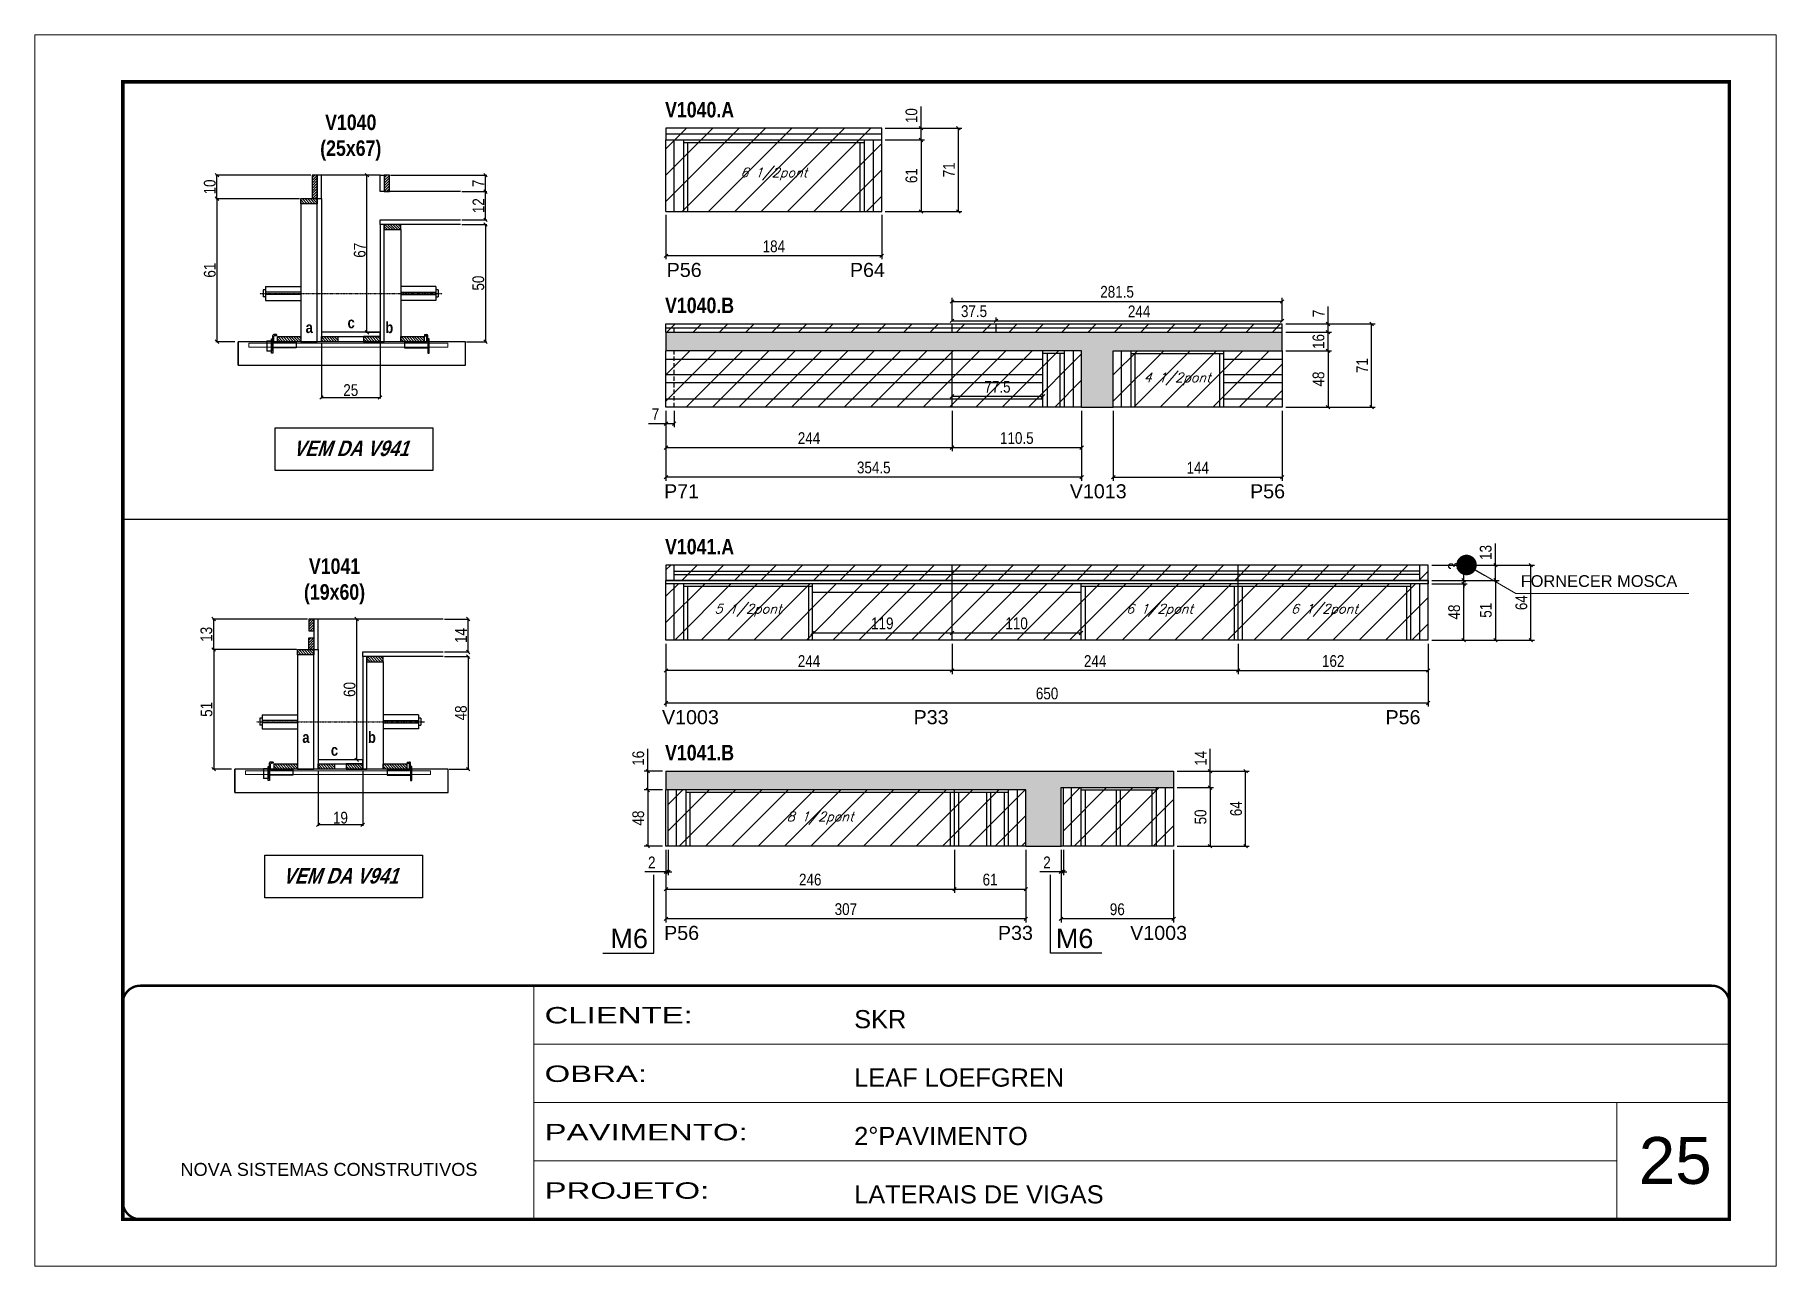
# Model space of a CAD drawing. Extents: x 3309 to 9563, y -2522 to 14608.
# Drawn here: x 3309 to 4794, y 6666 to 7716 of the extents above; entities that cross this region are included whole.
import ezdxf

# ---------------------------------------------------------------- set-up
doc = ezdxf.new("R2010")
doc.units = 0
for name, pattern in [('CONTINUO', [0]), ('DASHED', [0.75, 0.5, -0.25]), ('HIDDEN', [0.375, 0.25, -0.125])]:
    doc.linetypes.add(name, pattern=pattern)
for name, color, linetype in [('5', 5, 'Continuous'), ('barrote', 251, 'Continuous'), ('COTA', 241, 'Continuous'), ('detalhes', 4, 'Continuous'), ('NOMENCLATURA', 7, 'Continuous'), ('Painéis', 200, 'Continuous'), ('presilha', 1, 'Continuous'), ('SARR_2.2x10', 60, 'Continuous'), ('SARR_2.2x7', 40, 'Continuous'), ('SARR_3.5x7', 81, 'Continuous'), ('SARR_EDITAR', 141, 'Continuous'), ('TENSOR', 3, 'Continuous'), ('texto', 7, 'Continuous')]:
    doc.layers.add(name, color=color, linetype=linetype)
for name, color, linetype, lineweight in [('CARIMBO', 255, 'Continuous', 9), ('CONCRETO', 251, 'Continuous', 25), ('Folhas', 255, 'Continuous', 9), ('Hachura', 251, 'Continuous', 9), ('SARRAFO DE PRESSAO', 251, 'DASHED', 9), ('SCO-___-LAJ', 2, 'Continuous', 0)]:
    doc.layers.add(name, color=color, linetype=linetype, lineweight=lineweight)
doc.styles.add('ARIAL', font='arial.ttf')
doc.styles.add('COTA TECNICA', font='techl___.ttf', dxfattribs={"height": 10})
doc.styles.add('COTA TECNICA 2X', font='techl___.ttf', dxfattribs={"height": 10})
doc.styles.add('Romans', font='romans.shx')
doc.styles.get("Standard").update_dxf_attribs({"font": 'arial.ttf'})
doc.styles.add('TECNICA', font='techb___.ttf', dxfattribs={"height": 10})
doc.styles.add('Tecnologia', font='')
doc.styles.get('Tecnologia').set_extended_font_data('Forgotten Futurist')
doc.dimstyles.new('3x', dxfattribs={"dimtxt": 10, "dimasz": 5, "dimexe": 7, "dimexo": 5, "dimgap": 4, "dimtad": 1, "dimdec": 4, "dimlfac": 0.333333, "dimdsep": 46, "dimtxsty": 'Standard', "dimblk": 'DOT', "dimcen": 0.09, "dimclrd": 1, "dimclre": 1, "dimclrt": 2, "dimadec": 0, "dimazin": 2, "dimtfac": 1, "dimtdec": 4, "dimtmove": 0, "dimatfit": 3, "dimldrblk": 'DOT', "dimfxl": 1, "dimtolj": 1, "dimtzin": 0, "dimlwd": 9, "dimlwe": 9, "dimarcsym": 0})
doc.dimstyles.new('PAINEL', dxfattribs={"dimtxt": 10, "dimasz": 3, "dimexe": 3, "dimexo": 3, "dimgap": 3, "dimtad": 1, "dimdec": 1, "dimzin": 12, "dimdsep": 46, "dimtxsty": 'COTA TECNICA', "dimblk1": 'OBLIQUE', "dimblk2": 'OBLIQUE', "dimsah": 1, "dimcen": 0.9, "dimclrd": 4, "dimclre": 4, "dimclrt": 240, "dimadec": 1, "dimazin": 3, "dimtfac": 1, "dimtdec": 1, "dimtmove": 0, "dimatfit": 3, "dimfxl": 1, "dimtolj": 1, "dimtzin": 12, "dimarcsym": 0})
doc.dimstyles.new('SECAO', dxfattribs={"dimscale": 0.333333, "dimtxt": 5, "dimasz": 9, "dimexe": 3, "dimexo": 3, "dimgap": 3, "dimtad": 1, "dimdec": 1, "dimlfac": 0.5, "dimzin": 12, "dimdsep": 46, "dimtxsty": 'COTA TECNICA 2X', "dimblk1": 'OBLIQUE', "dimblk2": 'OBLIQUE', "dimsah": 1, "dimcen": 0.9, "dimclrd": 4, "dimclre": 4, "dimclrt": 240, "dimadec": 1, "dimazin": 3, "dimtfac": 1, "dimtdec": 1, "dimtmove": 0, "dimatfit": 3, "dimfxl": 1, "dimtolj": 1, "dimtzin": 12, "dimarcsym": 0})
pattern_1 = [(135, (36786.496, -116421.9418), (-1.122532015, -1.122532015), [])]
pattern_2 = [(225, (127059.527, 40312.5665), (1.122532015, -1.122532015), [])]

msp = doc.modelspace()

# ---------------------------------------------------------------- texts
at = {"layer": '5', "linetype": 'Continuous'}
for s, rotation, p in [('P56', 0.00004, (3848.22, 7509.94)), ('P64', 0.00004, (4004.49, 7509.94)), ('P71', 359.99996, (3846.01, 7321.18)), ('V1013', 359.99996, (4191.99, 7321.18)), ('P56', 359.99996, (4345.72, 7321.18)), ('V1003', 359.99996, (3844.23, 7128.56)), ('P33', 359.99996, (4058.76, 7128.56)), ('P56', 359.99996, (4461.21, 7128.56)), ('P56', 359.99996, (3846.01, 6944.59)), ('P33', 359.99996, (4130.7, 6944.59)), ('V1003', 359.99996, (4243.49, 6944.59))]:
    msp.add_text(s, height=12, rotation=rotation, dxfattribs=at).set_placement(p)
at = {"layer": 'CARIMBO', "style": 'ARIAL'}
for s, height, p in [('FORNECER MOSCA', 10, (4576.5, 7245.63)), ('25', 40, (4677.23, 6736.55))]:
    msp.add_text(s, height=height, dxfattribs=at).set_placement(p)
at = {"layer": 'detalhes', "style": 'TECNICA'}
for s, p in [('a', (3540.32, 7462.08)), ('c', (3576.08, 7466.19)), ('b', (3608.29, 7462.07)), ('a', (3537.48, 7112.67)), ('b', (3593.46, 7112.65)), ('c', (3561.85, 7101.7))]:
    msp.add_text(s, height=9.6, dxfattribs=at).set_placement(p)
at = {"layer": 'NOMENCLATURA', "style": 'TECNICA'}
for s, p in [('V1040.A', (3846.85, 7645.98)), ('V1040.B', (3846.85, 7479.12)), ('V1041.A', (3846.85, 7273.38)), ('V1041.B', (3846.85, 7097.67))]:
    msp.add_text(s, height=13.2, dxfattribs=at).set_placement(p)
at = {"layer": 'NOMENCLATURA', "linetype": 'Continuous'}
for p in [(3800.23, 6937.6), (4180.07, 6937.6)]:
    msp.add_text('M6', height=16.5, dxfattribs=at).set_placement(p)
at = {"layer": 'NOMENCLATURA', "char_height": 13.2, "attachment_point": 2, "style": 'TECNICA'}
for s, insert in [('V1040\\P(25x67)', (3578.79, 7648.42)), ('V1041\\P(19x60)', (3564.96, 7269.92))]:
    msp.add_mtext_dynamic_manual_height_columns(s, width=300.2766, gutter_width=1, heights=[0], dxfattribs=dict(at, insert=insert))
at = {"layer": 'NOMENCLATURA', "char_height": 13.2, "width": 300.2766, "attachment_point": 2, "style": 'TECNICA'}
for insert in [(3578.79, 7370.4), (3569.96, 7005.91)]:
    msp.add_mtext('{\\Q19;VEM DA V941}', dxfattribs=dict(at, insert=insert))
at = {"layer": 'texto', "color": 2, "char_height": 8, "attachment_point": 5, "style": 'Romans'}
for s, insert in [('{\\Q19;\\C256;6 1/2pont}', (3939.56, 7597.79)), ('{\\Q19;\\C256;4 1/2pont}', (4283.56, 7422.93)), ('{\\Q19;\\C256;5 1/2pont}', (3917.56, 7225.7)), ('{\\Q19;\\C256;6 1/2pont}', (4268.56, 7225.7)), ('{\\Q19;\\C256;6 1/2pont}', (4409.06, 7225.7)), ('{\\Q19;\\C256;8 1/2pont}', (3979.06, 7048.48))]:
    msp.add_mtext(s, dxfattribs=dict(at, insert=insert))

# ---------------------------------------------------------------- blocks, each defined once
blk = doc.blocks.new('9999999999')
at = {"color": 30, "linetype": 'CONTINUO'}
for p, q in [((98564.6, 34230.2), (98564.6, 34429.4)), ((98564.6, 34379.6), (99584, 34379.6)), ((98564.6, 34329.8), (99488, 34329.8)), ((99584, 34329.8), (99488, 34329.8)), ((99488, 34329.8), (99488, 34230.2)), ((98564.6, 34280), (99488, 34280))]:
    blk.add_line(p, q, dxfattribs=at)
at = {"color": 30, "linetype": 'CONTINUO', "const_width": 2}
blk.add_lwpolyline([(99584, 34230.2), (99584, 34414.4, 0.414214), (99569, 34429.4), (98229, 34429.4, 0.414214), (98214, 34414.4), (98214, 34245.2, 0.414214), (98229, 34230.2), (99584, 34230.2)], format="xyb", dxfattribs=at)
at = {"layer": 'Folhas'}
blk.add_lwpolyline([(98139, 34190.2), (99624, 34190.2), (99624, 35240.2), (98139, 35240.2)], close=True, dxfattribs=at)
at = {"layer": 'Folhas', "color": 30, "const_width": 3}
blk.add_lwpolyline([(98214, 34230.2), (99584, 34230.2), (99584, 35200.2), (98214, 35200.2)], close=True, dxfattribs=at)
at = {"color": 7, "linetype": 'Continuous', "ltscale": 5, "style": 'ARIAL'}
for s, height, p in [('SKR', 15.48, (98837.7, 34393.1)), ('LEAF LOEFGREN', 15.483, (98837.7, 34343.3)), ('2°PAVIMENTO', 15.483, (98837.7, 34293.5)), ('NOVA SISTEMAS CONSTRUTIVOS', 11.059, (98263.2, 34267.2)), ('LATERAIS DE VIGAS', 15.483, (98837.7, 34243.7))]:
    blk.add_text(s, height=height, dxfattribs=at).set_placement(p)
at = {"layer": 'Folhas', "color": 7, "style": 'Tecnologia', "width": 1.5}
for s, p in [('CLIENTE:', (98573.7, 34397.2)), ('OBRA:', (98573.7, 34347.3)), ('PAVIMENTO:', (98573.7, 34297.5)), ('PROJETO:', (98573.7, 34247.7))]:
    blk.add_text(s, height=14, dxfattribs=at).set_placement(p)
blk = doc.blocks.new('PRESILHA METÁLICA 1')
at = {"layer": 'presilha'}
for p, q in [((0, 13), (6, 13)), ((0, 13), (0, 0)), ((6, 0), (0, 0)), ((6, 15.5), (7.5, 15.5)), ((6, -2.5), (6, 15.5)), ((6, 13), (6, 0)), ((7.5, 10.6), (7.5, 19.9)), ((7.5, 15.5), (7.5, -2.5)), ((37.5, 4.1), (7.5, 4.1)), ((12, 21), (8.6, 21)), ((9, 11.6), (9, 18.9)), ((12, 19.5), (9.6, 19.5)), ((37.5, 11), (9.6, 11)), ((12, 21), (12, 19.5)), ((37.5, 11), (37.5, 4.1)), ((7.5, -2.5), (6, -2.5))]:
    blk.add_line(p, q, dxfattribs=at)
for centre, radius, start, end in [((8.6, 19.9), 1.14, 90, 180), ((9.6, 18.9), 0.57, 90, 180), ((9.6, 11.6), 0.57, 180, 270)]:
    blk.add_arc(centre, radius, start, end, dxfattribs=at)
blk = doc.blocks.new('PRESILHA METÁLICA 2')
at = {"layer": 'presilha'}
for p, q in [((-5.2, 23.5), (-5.2, 22)), ((-5.2, 23.5), (-1.9, 23.5)), ((-0.8, 14.6), (-0.8, 22.4)), ((-30.8, 13.5), (-30.8, 6.6)), ((-30.8, 13.5), (-2.8, 13.5)), ((-30.8, 6.6), (-0.8, 6.6)), ((-5.2, 22), (-2.8, 22)), ((-2.2, 14.1), (-2.2, 21.4)), ((0.8, 18), (-0.8, 18)), ((-0.8, 18), (-0.8, 0)), ((-0.8, 0), (0.8, 0)), ((0.8, 0), (0.8, 18))]:
    blk.add_line(p, q, dxfattribs=at)
for centre, radius, start, end in [((-1.9, 22.4), 1.14, 0, 90), ((-2.8, 21.4), 0.57, 0, 90), ((-2.8, 14.1), 0.57, 270, 0)]:
    blk.add_arc(centre, radius, start, end, dxfattribs=at)
blk = doc.blocks.new('_Oblique')
at = {"color": 0, "linetype": 'ByBlock', "lineweight": -2}
blk.add_line((-0.5, -0.5), (0.5, 0.5), dxfattribs=at)
blk = doc.blocks.new('*D799')
at = {"layer": 'COTA', "color": 4, "lineweight": -2, "transparency": 16777216}
for p, q in [((3535.2, 7576.7), (3463.7, 7576.7)), ((3464.7, 7576.7), (3464.7, 7454.7)), ((3480, 7454.7), (3463.7, 7454.7))]:
    blk.add_line(p, q, dxfattribs=at)
at = {"layer": 'Defpoints', "color": 0, "transparency": 16777216}
for p in [(3536.2, 7576.7), (3464.7, 7454.7), (3481, 7454.7)]:
    blk.add_point(p, dxfattribs=at)
at = {"layer": 'COTA', "color": 4, "lineweight": -2, "transparency": 16777216, "xscale": 3, "yscale": 3, "zscale": 3}
for p, rotation in [((3464.7, 7576.7), 90), ((3464.7, 7454.7), 270)]:
    blk.add_blockref('_Oblique', p, dxfattribs=dict(at, rotation=rotation))
at = {"layer": 'COTA', "color": 240, "transparency": 16777216, "insert": (3458.6, 7515.7), "char_height": 10, "attachment_point": 5, "rotation": 90, "style": 'COTA TECNICA 2X'}
blk.add_mtext('\\A1;61', dxfattribs=at)
blk = doc.blocks.new('*D794')
at = {"layer": 'COTA', "color": 4, "lineweight": -2, "transparency": 16777216}
for p, q in [((3673.5, 7554.7), (3694.7, 7554.7)), ((3693.7, 7554.7), (3693.7, 7454.7)), ((3677.6, 7454.7), (3694.7, 7454.7))]:
    blk.add_line(p, q, dxfattribs=at)
at = {"layer": 'Defpoints', "color": 0, "transparency": 16777216}
for p in [(3672.5, 7554.7), (3676.6, 7454.7), (3693.7, 7454.7)]:
    blk.add_point(p, dxfattribs=at)
at = {"layer": 'COTA', "color": 4, "lineweight": -2, "transparency": 16777216, "xscale": 3, "yscale": 3, "zscale": 3}
for p, rotation in [((3693.7, 7554.7), 90), ((3693.7, 7454.7), 270)]:
    blk.add_blockref('_Oblique', p, dxfattribs=dict(at, rotation=rotation))
at = {"layer": 'COTA', "color": 240, "transparency": 16777216, "insert": (3687.6, 7504.7), "char_height": 10, "attachment_point": 5, "rotation": 90, "style": 'COTA TECNICA 2X'}
blk.add_mtext('\\A1;50', dxfattribs=at)
blk = doc.blocks.new('*D795')
at = {"layer": 'COTA', "color": 4, "lineweight": -2, "transparency": 16777216}
for p, q in [((3602.8, 7596.7), (3591.6, 7596.7)), ((3592.6, 7462.7), (3592.6, 7596.7)), ((3602.8, 7462.7), (3591.6, 7462.7))]:
    blk.add_line(p, q, dxfattribs=at)
at = {"layer": 'Defpoints', "color": 0, "transparency": 16777216}
for p in [(3592.6, 7596.7), (3603.8, 7596.7), (3603.8, 7462.7)]:
    blk.add_point(p, dxfattribs=at)
at = {"layer": 'COTA', "color": 4, "lineweight": -2, "transparency": 16777216, "xscale": 3, "yscale": 3, "zscale": 3}
for p, rotation in [((3592.6, 7596.7), 90), ((3592.6, 7462.7), 270)]:
    blk.add_blockref('_Oblique', p, dxfattribs=dict(at, rotation=rotation))
at = {"layer": 'COTA', "color": 240, "transparency": 16777216, "insert": (3586.5, 7532.7), "char_height": 10, "attachment_point": 5, "rotation": 90, "style": 'COTA TECNICA 2X'}
blk.add_mtext('\\A1;67', dxfattribs=at)
blk = doc.blocks.new('*D796')
at = {"layer": 'COTA', "color": 4, "lineweight": -2, "transparency": 16777216}
for p, q in [((3673.5, 7582.7), (3694.7, 7582.7)), ((3693.7, 7558.7), (3693.7, 7582.7)), ((3673.5, 7558.7), (3694.7, 7558.7))]:
    blk.add_line(p, q, dxfattribs=at)
at = {"layer": 'Defpoints', "color": 0, "transparency": 16777216}
for p in [(3672.5, 7582.7), (3693.7, 7582.7), (3672.5, 7558.7)]:
    blk.add_point(p, dxfattribs=at)
at = {"layer": 'COTA', "color": 4, "lineweight": -2, "transparency": 16777216, "xscale": 3, "yscale": 3, "zscale": 3}
for p, rotation in [((3693.7, 7582.7), 90), ((3693.7, 7558.7), 270)]:
    blk.add_blockref('_Oblique', p, dxfattribs=dict(at, rotation=rotation))
at = {"layer": 'COTA', "color": 240, "transparency": 16777216, "insert": (3687.7, 7570.7), "char_height": 10, "attachment_point": 5, "rotation": 90, "style": 'COTA TECNICA 2X'}
blk.add_mtext('\\A1;12', dxfattribs=at)
blk = doc.blocks.new('*D797')
at = {"layer": 'COTA', "color": 4, "lineweight": -2, "transparency": 16777216}
for p, q in [((3544.8, 7596.7), (3463.7, 7596.7)), ((3464.7, 7576.7), (3464.7, 7596.7)), ((3535.2, 7576.7), (3463.7, 7576.7))]:
    blk.add_line(p, q, dxfattribs=at)
at = {"layer": 'Defpoints', "color": 0, "transparency": 16777216}
for p in [(3464.7, 7596.7), (3545.8, 7596.7), (3536.2, 7576.7)]:
    blk.add_point(p, dxfattribs=at)
at = {"layer": 'COTA', "color": 4, "lineweight": -2, "transparency": 16777216, "xscale": 3, "yscale": 3, "zscale": 3}
for p, rotation in [((3464.7, 7596.7), 90), ((3464.7, 7576.7), 270)]:
    blk.add_blockref('_Oblique', p, dxfattribs=dict(at, rotation=rotation))
at = {"layer": 'COTA', "color": 240, "transparency": 16777216, "insert": (3458.6, 7586.7), "char_height": 10, "attachment_point": 5, "rotation": 90, "style": 'COTA TECNICA 2X'}
blk.add_mtext('\\A1;10', dxfattribs=at)
blk = doc.blocks.new('*D800')
at = {"layer": 'COTA', "color": 4, "lineweight": -2, "transparency": 16777216}
for p, q in [((3553.8, 7453.7), (3553.8, 7406.2)), ((3603.8, 7453.7), (3603.8, 7406.2)), ((3553.8, 7407.2), (3603.8, 7407.2))]:
    blk.add_line(p, q, dxfattribs=at)
at = {"layer": 'Defpoints', "color": 0, "transparency": 16777216}
for p in [(3553.8, 7454.7), (3603.8, 7454.7), (3603.8, 7407.2)]:
    blk.add_point(p, dxfattribs=at)
at = {"layer": 'COTA', "color": 4, "lineweight": -2, "transparency": 16777216, "xscale": 3, "yscale": 3, "zscale": 3, "rotation": 180}
blk.add_blockref('_Oblique', (3553.8, 7407.2), dxfattribs=at)
at = {"layer": 'COTA', "color": 4, "lineweight": -2, "transparency": 16777216, "xscale": 3, "yscale": 3, "zscale": 3}
blk.add_blockref('_Oblique', (3603.8, 7407.2), dxfattribs=at)
at = {"layer": 'COTA', "color": 240, "transparency": 16777216, "insert": (3578.8, 7413.4), "char_height": 10, "attachment_point": 5, "style": 'COTA TECNICA 2X'}
blk.add_mtext('\\A1;25', dxfattribs=at)
blk = doc.blocks.new('*D801')
at = {"layer": 'COTA', "color": 4, "lineweight": -2, "transparency": 16777216}
for p, q in [((3612.8, 7596.7), (3694.7, 7596.7)), ((3693.7, 7582.7), (3693.7, 7596.7)), ((3673.5, 7582.7), (3694.7, 7582.7))]:
    blk.add_line(p, q, dxfattribs=at)
at = {"layer": 'Defpoints', "color": 0, "transparency": 16777216}
for p in [(3611.8, 7596.7), (3693.7, 7596.7), (3672.5, 7582.7)]:
    blk.add_point(p, dxfattribs=at)
at = {"layer": 'COTA', "color": 4, "lineweight": -2, "transparency": 16777216, "xscale": 3, "yscale": 3, "zscale": 3}
for p, rotation in [((3693.7, 7596.7), 90), ((3693.7, 7582.7), 270)]:
    blk.add_blockref('_Oblique', p, dxfattribs=dict(at, rotation=rotation))
at = {"layer": 'COTA', "color": 240, "transparency": 16777216, "insert": (3687.6, 7589.7), "char_height": 10, "attachment_point": 5, "rotation": 90, "style": 'COTA TECNICA 2X'}
blk.add_mtext('\\A1;7', dxfattribs=at)
blk = doc.blocks.new('*D802')
at = {"layer": 'COTA', "color": 4, "lineweight": -2, "transparency": 16777216}
for p, q in [((3847.6, 7562.8), (3847.6, 7525)), ((4031.6, 7562.8), (4031.6, 7525)), ((4031.6, 7528), (3847.6, 7528))]:
    blk.add_line(p, q, dxfattribs=at)
at = {"layer": 'Defpoints', "color": 0, "transparency": 16777216}
for p in [(3847.6, 7565.8), (4031.6, 7565.8), (3847.6, 7528)]:
    blk.add_point(p, dxfattribs=at)
at = {"layer": 'COTA', "color": 4, "lineweight": -2, "transparency": 16777216, "xscale": 3, "yscale": 3, "zscale": 3, "rotation": 180}
blk.add_blockref('_Oblique', (3847.6, 7528), dxfattribs=at)
at = {"layer": 'COTA', "color": 4, "lineweight": -2, "transparency": 16777216, "xscale": 3, "yscale": 3, "zscale": 3}
blk.add_blockref('_Oblique', (4031.6, 7528), dxfattribs=at)
at = {"layer": 'COTA', "color": 240, "transparency": 16777216, "insert": (3939.6, 7536), "char_height": 10, "attachment_point": 5, "style": 'COTA TECNICA'}
blk.add_mtext('\\A1;184', dxfattribs=at)
blk = doc.blocks.new('*D803')
at = {"layer": 'COTA', "color": 4, "lineweight": -2, "transparency": 16777216}
for p, q in [((4034.6, 7626.8), (4068.1, 7626.8)), ((4065.1, 7626.8), (4065.1, 7565.8)), ((4034.6, 7565.8), (4068.1, 7565.8))]:
    blk.add_line(p, q, dxfattribs=at)
at = {"layer": 'Defpoints', "color": 0, "transparency": 16777216}
for p in [(4031.6, 7626.8), (4031.6, 7565.8), (4065.1, 7565.8)]:
    blk.add_point(p, dxfattribs=at)
at = {"layer": 'COTA', "color": 4, "lineweight": -2, "transparency": 16777216, "xscale": 3, "yscale": 3, "zscale": 3}
for p, rotation in [((4065.1, 7626.8), 90), ((4065.1, 7565.8), 270)]:
    blk.add_blockref('_Oblique', p, dxfattribs=dict(at, rotation=rotation))
at = {"layer": 'COTA', "color": 240, "transparency": 16777216, "insert": (4057, 7596.3), "char_height": 10, "attachment_point": 5, "rotation": 90, "style": 'COTA TECNICA'}
blk.add_mtext('\\A1;61', dxfattribs=at)
blk = doc.blocks.new('*D804')
at = {"layer": 'COTA', "color": 4, "lineweight": -2, "transparency": 16777216}
for p, q in [((4065.1, 7636.8), (4065.1, 7655.2)), ((4034.6, 7636.8), (4068.1, 7636.8)), ((4065.1, 7626.8), (4065.1, 7636.8)), ((4034.6, 7626.8), (4068.1, 7626.8))]:
    blk.add_line(p, q, dxfattribs=at)
at = {"layer": 'Defpoints', "color": 0, "transparency": 16777216}
for p in [(4031.6, 7636.8), (4065.1, 7636.8), (4031.6, 7626.8)]:
    blk.add_point(p, dxfattribs=at)
at = {"layer": 'COTA', "color": 4, "lineweight": -2, "transparency": 16777216, "xscale": 3, "yscale": 3, "zscale": 3}
for p, rotation in [((4065.1, 7636.8), 90), ((4065.1, 7626.8), 270)]:
    blk.add_blockref('_Oblique', p, dxfattribs=dict(at, rotation=rotation))
at = {"layer": 'COTA', "color": 240, "transparency": 16777216, "insert": (4057, 7647.5), "char_height": 10, "attachment_point": 5, "rotation": 90, "style": 'COTA TECNICA'}
blk.add_mtext('\\A1;10', dxfattribs=at)
blk = doc.blocks.new('*D805')
at = {"layer": 'COTA', "color": 4, "lineweight": -2, "transparency": 16777216}
for p, q in [((4034.6, 7636.8), (4100, 7636.8)), ((4097, 7565.8), (4097, 7636.8)), ((4034.6, 7565.8), (4100, 7565.8))]:
    blk.add_line(p, q, dxfattribs=at)
at = {"layer": 'Defpoints', "color": 0, "transparency": 16777216}
for p in [(4031.6, 7636.8), (4097, 7636.8), (4031.6, 7565.8)]:
    blk.add_point(p, dxfattribs=at)
at = {"layer": 'COTA', "color": 4, "lineweight": -2, "transparency": 16777216, "xscale": 3, "yscale": 3, "zscale": 3}
for p, rotation in [((4097, 7636.8), 90), ((4097, 7565.8), 270)]:
    blk.add_blockref('_Oblique', p, dxfattribs=dict(at, rotation=rotation))
at = {"layer": 'COTA', "color": 240, "transparency": 16777216, "insert": (4088.9, 7601.3), "char_height": 10, "attachment_point": 5, "rotation": 90, "style": 'COTA TECNICA'}
blk.add_mtext('\\A1;71', dxfattribs=at)
blk = doc.blocks.new('*D806')
at = {"layer": 'COTA', "color": 4, "linetype": 'ByBlock', "lineweight": -2, "transparency": 16777216}
for p, q in [((3847.6, 7395.9), (3847.6, 7336.2)), ((4202.1, 7395.9), (4202.1, 7336.2)), ((4202.1, 7339.2), (3847.6, 7339.2))]:
    blk.add_line(p, q, dxfattribs=at)
at = {"layer": 'Defpoints', "color": 0, "linetype": 'ByBlock', "transparency": 16777216}
for p in [(3847.6, 7398.9), (4202.1, 7398.9), (3847.6, 7339.2)]:
    blk.add_point(p, dxfattribs=at)
at = {"layer": 'COTA', "color": 4, "linetype": 'ByBlock', "lineweight": -2, "transparency": 16777216, "xscale": 3, "yscale": 3, "zscale": 3, "rotation": 180}
blk.add_blockref('_Oblique', (3847.6, 7339.2), dxfattribs=at)
at = {"layer": 'COTA', "color": 4, "linetype": 'ByBlock', "lineweight": -2, "transparency": 16777216, "xscale": 3, "yscale": 3, "zscale": 3}
blk.add_blockref('_Oblique', (4202.1, 7339.2), dxfattribs=at)
at = {"layer": 'COTA', "color": 240, "linetype": 'ByBlock', "transparency": 16777216, "insert": (4024.8, 7347.4), "char_height": 10, "attachment_point": 5, "style": 'COTA TECNICA'}
blk.add_mtext('\\A1;354.5', dxfattribs=at)
blk = doc.blocks.new('*D807')
at = {"layer": 'COTA', "color": 4, "lineweight": -2, "transparency": 16777216}
for p, q in [((3847.6, 7395.9), (3847.6, 7361.4)), ((4091.6, 7395.9), (4091.6, 7361.4)), ((3847.6, 7364.4), (4091.6, 7364.4))]:
    blk.add_line(p, q, dxfattribs=at)
at = {"layer": 'Defpoints', "color": 0, "transparency": 16777216}
for p in [(3847.6, 7398.9), (4091.6, 7398.9), (4091.6, 7364.4)]:
    blk.add_point(p, dxfattribs=at)
at = {"layer": 'COTA', "color": 4, "lineweight": -2, "transparency": 16777216, "xscale": 3, "yscale": 3, "zscale": 3, "rotation": 180}
blk.add_blockref('_Oblique', (3847.6, 7364.4), dxfattribs=at)
at = {"layer": 'COTA', "color": 4, "lineweight": -2, "transparency": 16777216, "xscale": 3, "yscale": 3, "zscale": 3}
blk.add_blockref('_Oblique', (4091.6, 7364.4), dxfattribs=at)
at = {"layer": 'COTA', "color": 240, "transparency": 16777216, "insert": (3969.6, 7372.5), "char_height": 10, "attachment_point": 5, "style": 'COTA TECNICA'}
blk.add_mtext('\\A1;244', dxfattribs=at)
blk = doc.blocks.new('*D808')
at = {"layer": 'COTA', "color": 4, "lineweight": -2, "transparency": 16777216}
for p, q in [((4091.6, 7395.9), (4091.6, 7361.4)), ((4202.1, 7395.9), (4202.1, 7361.4)), ((4091.6, 7364.4), (4202.1, 7364.4))]:
    blk.add_line(p, q, dxfattribs=at)
at = {"layer": 'Defpoints', "color": 0, "transparency": 16777216}
for p in [(4091.6, 7398.9), (4202.1, 7398.9), (4202.1, 7364.4)]:
    blk.add_point(p, dxfattribs=at)
at = {"layer": 'COTA', "color": 4, "lineweight": -2, "transparency": 16777216, "xscale": 3, "yscale": 3, "zscale": 3, "rotation": 180}
blk.add_blockref('_Oblique', (4091.6, 7364.4), dxfattribs=at)
at = {"layer": 'COTA', "color": 4, "lineweight": -2, "transparency": 16777216, "xscale": 3, "yscale": 3, "zscale": 3}
blk.add_blockref('_Oblique', (4202.1, 7364.4), dxfattribs=at)
at = {"layer": 'COTA', "color": 240, "transparency": 16777216, "insert": (4146.8, 7372.5), "char_height": 10, "attachment_point": 5, "style": 'COTA TECNICA'}
blk.add_mtext('\\A1;110.5', dxfattribs=at)
blk = doc.blocks.new('*D809')
at = {"layer": 'COTA', "color": 4, "lineweight": -2, "transparency": 16777216}
for p, q in [((3847.6, 7395.9), (3847.6, 7381.8)), ((3854.6, 7395.9), (3854.6, 7381.8)), ((3847.6, 7384.8), (3832.8, 7384.8)), ((3854.6, 7384.8), (3847.6, 7384.8))]:
    blk.add_line(p, q, dxfattribs=at)
at = {"layer": 'Defpoints', "color": 0, "transparency": 16777216}
for p in [(3847.6, 7398.9), (3854.6, 7398.9), (3847.6, 7384.8)]:
    blk.add_point(p, dxfattribs=at)
at = {"layer": 'COTA', "color": 4, "lineweight": -2, "transparency": 16777216, "xscale": 3, "yscale": 3, "zscale": 3, "rotation": 180}
blk.add_blockref('_Oblique', (3847.6, 7384.8), dxfattribs=at)
at = {"layer": 'COTA', "color": 4, "lineweight": -2, "transparency": 16777216, "xscale": 3, "yscale": 3, "zscale": 3}
blk.add_blockref('_Oblique', (3854.6, 7384.8), dxfattribs=at)
at = {"layer": 'COTA', "color": 240, "transparency": 16777216, "insert": (3838.7, 7392.9), "char_height": 10, "attachment_point": 5, "style": 'COTA TECNICA'}
blk.add_mtext('\\A1;7', dxfattribs=at)
blk = doc.blocks.new('*D810')
at = {"layer": 'COTA', "color": 4, "lineweight": -2, "transparency": 16777216}
for p, q in [((4091.6, 7408.9), (4091.6, 7411.1)), ((4169.1, 7408.9), (4169.1, 7411.1)), ((4169.1, 7408.1), (4091.6, 7408.1))]:
    blk.add_line(p, q, dxfattribs=at)
at = {"layer": 'Defpoints', "color": 0, "transparency": 16777216}
for p in [(4091.6, 7408.1), (4091.6, 7405.9), (4169.1, 7405.9)]:
    blk.add_point(p, dxfattribs=at)
at = {"layer": 'COTA', "color": 4, "lineweight": -2, "transparency": 16777216, "xscale": 3, "yscale": 3, "zscale": 3, "rotation": 180}
blk.add_blockref('_Oblique', (4091.6, 7408.1), dxfattribs=at)
at = {"layer": 'COTA', "color": 4, "lineweight": -2, "transparency": 16777216, "xscale": 3, "yscale": 3, "zscale": 3}
blk.add_blockref('_Oblique', (4169.1, 7408.1), dxfattribs=at)
at = {"layer": 'COTA', "color": 240, "transparency": 16777216, "insert": (4130.3, 7416.2), "char_height": 10, "attachment_point": 5, "style": 'COTA TECNICA'}
blk.add_mtext('\\A1;77.5', dxfattribs=at)
blk = doc.blocks.new('*D811')
at = {"layer": 'COTA', "color": 4, "lineweight": -2, "transparency": 16777216}
for p, q in [((4229.1, 7395.9), (4229.1, 7336.2)), ((4373.1, 7395.9), (4373.1, 7336.2)), ((4229.1, 7339.2), (4373.1, 7339.2))]:
    blk.add_line(p, q, dxfattribs=at)
at = {"layer": 'Defpoints', "color": 0, "transparency": 16777216}
for p in [(4229.1, 7398.9), (4373.1, 7398.9), (4373.1, 7339.2)]:
    blk.add_point(p, dxfattribs=at)
at = {"layer": 'COTA', "color": 4, "lineweight": -2, "transparency": 16777216, "xscale": 3, "yscale": 3, "zscale": 3, "rotation": 180}
blk.add_blockref('_Oblique', (4229.1, 7339.2), dxfattribs=at)
at = {"layer": 'COTA', "color": 4, "lineweight": -2, "transparency": 16777216, "xscale": 3, "yscale": 3, "zscale": 3}
blk.add_blockref('_Oblique', (4373.1, 7339.2), dxfattribs=at)
at = {"layer": 'COTA', "color": 240, "transparency": 16777216, "insert": (4301.1, 7347.3), "char_height": 10, "attachment_point": 5, "style": 'COTA TECNICA'}
blk.add_mtext('\\A1;144', dxfattribs=at)
blk = doc.blocks.new('*D812')
at = {"layer": 'COTA', "color": 4, "lineweight": -2, "transparency": 16777216}
for p, q in [((4376.1, 7446.9), (4415.2, 7446.9)), ((4412.2, 7446.9), (4412.2, 7398.9)), ((4376.1, 7398.9), (4415.2, 7398.9))]:
    blk.add_line(p, q, dxfattribs=at)
at = {"layer": 'Defpoints', "color": 0, "transparency": 16777216}
for p in [(4373.1, 7446.9), (4373.1, 7398.9), (4412.2, 7398.9)]:
    blk.add_point(p, dxfattribs=at)
at = {"layer": 'COTA', "color": 4, "lineweight": -2, "transparency": 16777216, "xscale": 3, "yscale": 3, "zscale": 3}
for p, rotation in [((4412.2, 7446.9), 90), ((4412.2, 7398.9), 270)]:
    blk.add_blockref('_Oblique', p, dxfattribs=dict(at, rotation=rotation))
at = {"layer": 'COTA', "color": 240, "transparency": 16777216, "insert": (4404.1, 7422.9), "char_height": 10, "attachment_point": 5, "rotation": 90, "style": 'COTA TECNICA'}
blk.add_mtext('\\A1;48', dxfattribs=at)
blk = doc.blocks.new('*D813')
at = {"layer": 'COTA', "color": 4, "lineweight": -2, "transparency": 16777216}
for p, q in [((4376.1, 7462.9), (4415.2, 7462.9)), ((4412.2, 7446.9), (4412.2, 7462.9)), ((4376.1, 7446.9), (4415.2, 7446.9))]:
    blk.add_line(p, q, dxfattribs=at)
at = {"layer": 'Defpoints', "color": 0, "transparency": 16777216}
for p in [(4373.1, 7462.9), (4412.2, 7462.9), (4373.1, 7446.9)]:
    blk.add_point(p, dxfattribs=at)
at = {"layer": 'COTA', "color": 4, "lineweight": -2, "transparency": 16777216, "xscale": 3, "yscale": 3, "zscale": 3}
for p, rotation in [((4412.2, 7462.9), 90), ((4412.2, 7446.9), 270)]:
    blk.add_blockref('_Oblique', p, dxfattribs=dict(at, rotation=rotation))
at = {"layer": 'COTA', "color": 240, "transparency": 16777216, "insert": (4404.1, 7454.9), "char_height": 10, "attachment_point": 5, "rotation": 90, "style": 'COTA TECNICA'}
blk.add_mtext('\\A1;16', dxfattribs=at)
blk = doc.blocks.new('*D798')
at = {"layer": 'COTA', "color": 4, "lineweight": -2, "transparency": 16777216}
for p, q in [((4412.2, 7469.9), (4412.2, 7484.7)), ((4376.1, 7469.9), (4415.2, 7469.9)), ((4412.2, 7462.9), (4412.2, 7469.9)), ((4376.1, 7462.9), (4415.2, 7462.9))]:
    blk.add_line(p, q, dxfattribs=at)
at = {"layer": 'Defpoints', "color": 0, "transparency": 16777216}
for p in [(4373.1, 7469.9), (4412.2, 7469.9), (4373.1, 7462.9)]:
    blk.add_point(p, dxfattribs=at)
at = {"layer": 'COTA', "color": 4, "lineweight": -2, "transparency": 16777216, "xscale": 3, "yscale": 3, "zscale": 3}
for p, rotation in [((4412.2, 7469.9), 90), ((4412.2, 7462.9), 270)]:
    blk.add_blockref('_Oblique', p, dxfattribs=dict(at, rotation=rotation))
at = {"layer": 'COTA', "color": 240, "transparency": 16777216, "insert": (4404.2, 7478.8), "char_height": 10, "attachment_point": 5, "rotation": 90, "style": 'COTA TECNICA'}
blk.add_mtext('\\A1;7', dxfattribs=at)
blk = doc.blocks.new('*D814')
at = {"layer": 'COTA', "color": 4, "lineweight": -2, "transparency": 16777216}
for p, q in [((4376.1, 7469.9), (4452.4, 7469.9)), ((4449.4, 7398.9), (4449.4, 7469.9)), ((4376.1, 7398.9), (4452.4, 7398.9))]:
    blk.add_line(p, q, dxfattribs=at)
at = {"layer": 'Defpoints', "color": 0, "transparency": 16777216}
for p in [(4373.1, 7469.9), (4449.4, 7469.9), (4373.1, 7398.9)]:
    blk.add_point(p, dxfattribs=at)
at = {"layer": 'COTA', "color": 4, "lineweight": -2, "transparency": 16777216, "xscale": 3, "yscale": 3, "zscale": 3}
for p, rotation in [((4449.4, 7469.9), 90), ((4449.4, 7398.9), 270)]:
    blk.add_blockref('_Oblique', p, dxfattribs=dict(at, rotation=rotation))
at = {"layer": 'COTA', "color": 240, "transparency": 16777216, "insert": (4441.3, 7434.4), "char_height": 10, "attachment_point": 5, "rotation": 90, "style": 'COTA TECNICA'}
blk.add_mtext('\\A1;71', dxfattribs=at)
blk = doc.blocks.new('*D815')
at = {"layer": 'COTA', "color": 4, "lineweight": -2, "transparency": 16777216}
for p, q in [((4091.6, 7472.9), (4091.6, 7492)), ((4091.6, 7489), (4373.1, 7489)), ((4373.1, 7472.9), (4373.1, 7492))]:
    blk.add_line(p, q, dxfattribs=at)
at = {"layer": 'Defpoints', "color": 0, "transparency": 16777216}
for p in [(4373.1, 7489), (4091.6, 7469.9), (4373.1, 7469.9)]:
    blk.add_point(p, dxfattribs=at)
at = {"layer": 'COTA', "color": 4, "lineweight": -2, "transparency": 16777216, "xscale": 3, "yscale": 3, "zscale": 3, "rotation": 180}
blk.add_blockref('_Oblique', (4091.6, 7489), dxfattribs=at)
at = {"layer": 'COTA', "color": 4, "lineweight": -2, "transparency": 16777216, "xscale": 3, "yscale": 3, "zscale": 3}
blk.add_blockref('_Oblique', (4373.1, 7489), dxfattribs=at)
at = {"layer": 'COTA', "color": 240, "transparency": 16777216, "insert": (4232.3, 7497.2), "char_height": 10, "attachment_point": 5, "style": 'COTA TECNICA'}
blk.add_mtext('\\A1;281.5', dxfattribs=at)
blk = doc.blocks.new('*D816')
at = {"layer": 'COTA', "color": 4, "lineweight": -2, "transparency": 16777216}
for p, q in [((4091.6, 7472.9), (4091.6, 7475.5)), ((4091.6, 7472.5), (4129.1, 7472.5)), ((4129.1, 7472.9), (4129.1, 7475.5))]:
    blk.add_line(p, q, dxfattribs=at)
at = {"layer": 'Defpoints', "color": 0, "transparency": 16777216}
for p in [(4091.6, 7469.9), (4129.1, 7472.5), (4129.1, 7469.9)]:
    blk.add_point(p, dxfattribs=at)
at = {"layer": 'COTA', "color": 4, "lineweight": -2, "transparency": 16777216, "xscale": 3, "yscale": 3, "zscale": 3, "rotation": 180}
blk.add_blockref('_Oblique', (4091.6, 7472.5), dxfattribs=at)
at = {"layer": 'COTA', "color": 4, "lineweight": -2, "transparency": 16777216, "xscale": 3, "yscale": 3, "zscale": 3}
blk.add_blockref('_Oblique', (4129.1, 7472.5), dxfattribs=at)
at = {"layer": 'COTA', "color": 240, "transparency": 16777216, "insert": (4110.3, 7480.7), "char_height": 10, "attachment_point": 5, "style": 'COTA TECNICA'}
blk.add_mtext('\\A1;37.5', dxfattribs=at)
blk = doc.blocks.new('*D817')
at = {"layer": 'COTA', "color": 4, "lineweight": -2, "transparency": 16777216}
for p, q in [((4129.1, 7472.9), (4129.1, 7475.5)), ((4129.1, 7472.5), (4373.1, 7472.5)), ((4373.1, 7472.9), (4373.1, 7475.5))]:
    blk.add_line(p, q, dxfattribs=at)
at = {"layer": 'Defpoints', "color": 0, "transparency": 16777216}
for p in [(4129.1, 7469.9), (4373.1, 7472.5), (4373.1, 7469.9)]:
    blk.add_point(p, dxfattribs=at)
at = {"layer": 'COTA', "color": 4, "lineweight": -2, "transparency": 16777216, "xscale": 3, "yscale": 3, "zscale": 3, "rotation": 180}
blk.add_blockref('_Oblique', (4129.1, 7472.5), dxfattribs=at)
at = {"layer": 'COTA', "color": 4, "lineweight": -2, "transparency": 16777216, "xscale": 3, "yscale": 3, "zscale": 3}
blk.add_blockref('_Oblique', (4373.1, 7472.5), dxfattribs=at)
at = {"layer": 'COTA', "color": 240, "transparency": 16777216, "insert": (4251.1, 7480.6), "char_height": 10, "attachment_point": 5, "style": 'COTA TECNICA'}
blk.add_mtext('\\A1;244', dxfattribs=at)
blk = doc.blocks.new('*D818')
at = {"layer": 'COTA', "color": 4, "lineweight": -2, "transparency": 16777216}
for p, q in [((3551, 7089.2), (3551, 7041.8)), ((3589, 7089.2), (3589, 7041.8)), ((3589, 7042.8), (3551, 7042.8))]:
    blk.add_line(p, q, dxfattribs=at)
at = {"layer": 'Defpoints', "color": 0, "transparency": 16777216}
for p in [(3551, 7090.2), (3589, 7090.2), (3551, 7042.8)]:
    blk.add_point(p, dxfattribs=at)
at = {"layer": 'COTA', "color": 4, "lineweight": -2, "transparency": 16777216, "xscale": 3, "yscale": 3, "zscale": 3, "rotation": 180}
blk.add_blockref('_Oblique', (3551, 7042.8), dxfattribs=at)
at = {"layer": 'COTA', "color": 4, "lineweight": -2, "transparency": 16777216, "xscale": 3, "yscale": 3, "zscale": 3}
blk.add_blockref('_Oblique', (3589, 7042.8), dxfattribs=at)
at = {"layer": 'COTA', "color": 240, "transparency": 16777216, "insert": (3570, 7048.8), "char_height": 10, "attachment_point": 5, "style": 'COTA TECNICA 2X'}
blk.add_mtext('\\A1;19', dxfattribs=at)
blk = doc.blocks.new('*D819')
at = {"layer": 'COTA', "color": 4, "lineweight": -2, "transparency": 16777216}
for p, q in [((3532.4, 7192.2), (3460.9, 7192.2)), ((3461.9, 7192.2), (3461.9, 7090.2)), ((3477.1, 7090.2), (3460.9, 7090.2))]:
    blk.add_line(p, q, dxfattribs=at)
at = {"layer": 'Defpoints', "color": 0, "transparency": 16777216}
for p in [(3533.4, 7192.2), (3461.9, 7090.2), (3478.1, 7090.2)]:
    blk.add_point(p, dxfattribs=at)
at = {"layer": 'COTA', "color": 4, "lineweight": -2, "transparency": 16777216, "xscale": 3, "yscale": 3, "zscale": 3}
for p, rotation in [((3461.9, 7192.2), 90), ((3461.9, 7090.2), 270)]:
    blk.add_blockref('_Oblique', p, dxfattribs=dict(at, rotation=rotation))
at = {"layer": 'COTA', "color": 240, "transparency": 16777216, "insert": (3455.8, 7141.2), "char_height": 10, "attachment_point": 5, "rotation": 90, "style": 'COTA TECNICA 2X'}
blk.add_mtext('\\A1;51', dxfattribs=at)
blk = doc.blocks.new('*D820')
at = {"layer": 'COTA', "color": 4, "lineweight": -2, "transparency": 16777216}
for p, q in [((3658.7, 7186.2), (3679.9, 7186.2)), ((3678.9, 7186.2), (3678.9, 7090.2)), ((3662.8, 7090.2), (3679.9, 7090.2))]:
    blk.add_line(p, q, dxfattribs=at)
at = {"layer": 'Defpoints', "color": 0, "transparency": 16777216}
for p in [(3657.7, 7186.2), (3661.8, 7090.2), (3678.9, 7090.2)]:
    blk.add_point(p, dxfattribs=at)
at = {"layer": 'COTA', "color": 4, "lineweight": -2, "transparency": 16777216, "xscale": 3, "yscale": 3, "zscale": 3}
for p, rotation in [((3678.9, 7186.2), 90), ((3678.9, 7090.2), 270)]:
    blk.add_blockref('_Oblique', p, dxfattribs=dict(at, rotation=rotation))
at = {"layer": 'COTA', "color": 240, "transparency": 16777216, "insert": (3672.8, 7138.2), "char_height": 10, "attachment_point": 5, "rotation": 90, "style": 'COTA TECNICA 2X'}
blk.add_mtext('\\A1;48', dxfattribs=at)
blk = doc.blocks.new('*D821')
at = {"layer": 'COTA', "color": 4, "lineweight": -2, "transparency": 16777216}
for p, q in [((3588, 7218.2), (3582.9, 7218.2)), ((3583.9, 7098.2), (3583.9, 7218.2)), ((3588, 7098.2), (3582.9, 7098.2))]:
    blk.add_line(p, q, dxfattribs=at)
at = {"layer": 'Defpoints', "color": 0, "transparency": 16777216}
for p in [(3583.9, 7218.2), (3589, 7218.2), (3589, 7098.2)]:
    blk.add_point(p, dxfattribs=at)
at = {"layer": 'COTA', "color": 4, "lineweight": -2, "transparency": 16777216, "xscale": 3, "yscale": 3, "zscale": 3}
for p, rotation in [((3583.9, 7218.2), 90), ((3583.9, 7098.2), 270)]:
    blk.add_blockref('_Oblique', p, dxfattribs=dict(at, rotation=rotation))
at = {"layer": 'COTA', "color": 240, "transparency": 16777216, "insert": (3577.8, 7158.2), "char_height": 10, "attachment_point": 5, "rotation": 90, "style": 'COTA TECNICA 2X'}
blk.add_mtext('\\A1;60', dxfattribs=at)
blk = doc.blocks.new('*D822')
at = {"layer": 'COTA', "color": 4, "lineweight": -2, "transparency": 16777216}
for p, q in [((3658.7, 7218.2), (3679.9, 7218.2)), ((3678.9, 7190.2), (3678.9, 7218.2)), ((3658.7, 7190.2), (3679.9, 7190.2))]:
    blk.add_line(p, q, dxfattribs=at)
at = {"layer": 'Defpoints', "color": 0, "transparency": 16777216}
for p in [(3657.7, 7218.2), (3678.9, 7218.2), (3657.7, 7190.2)]:
    blk.add_point(p, dxfattribs=at)
at = {"layer": 'COTA', "color": 4, "lineweight": -2, "transparency": 16777216, "xscale": 3, "yscale": 3, "zscale": 3}
for p, rotation in [((3678.9, 7218.2), 90), ((3678.9, 7190.2), 270)]:
    blk.add_blockref('_Oblique', p, dxfattribs=dict(at, rotation=rotation))
at = {"layer": 'COTA', "color": 240, "transparency": 16777216, "insert": (3672.8, 7204.2), "char_height": 10, "attachment_point": 5, "rotation": 90, "style": 'COTA TECNICA 2X'}
blk.add_mtext('\\A1;14', dxfattribs=at)
blk = doc.blocks.new('*D825')
at = {"layer": 'COTA', "color": 4, "lineweight": -2, "transparency": 16777216}
for p, q in [((3542, 7218.2), (3460.9, 7218.2)), ((3461.9, 7192.2), (3461.9, 7218.2)), ((3532.4, 7192.2), (3460.9, 7192.2))]:
    blk.add_line(p, q, dxfattribs=at)
at = {"layer": 'Defpoints', "color": 0, "transparency": 16777216}
for p in [(3461.9, 7218.2), (3543, 7218.2), (3533.4, 7192.2)]:
    blk.add_point(p, dxfattribs=at)
at = {"layer": 'COTA', "color": 4, "lineweight": -2, "transparency": 16777216, "xscale": 3, "yscale": 3, "zscale": 3}
for p, rotation in [((3461.9, 7218.2), 90), ((3461.9, 7192.2), 270)]:
    blk.add_blockref('_Oblique', p, dxfattribs=dict(at, rotation=rotation))
at = {"layer": 'COTA', "color": 240, "transparency": 16777216, "insert": (3455.7, 7205.2), "char_height": 10, "attachment_point": 5, "rotation": 90, "style": 'COTA TECNICA 2X'}
blk.add_mtext('\\A1;13', dxfattribs=at)
blk = doc.blocks.new('*D823')
at = {"layer": 'COTA', "color": 4, "linetype": 'ByBlock', "lineweight": -2, "transparency": 16777216}
for p, q in [((4091.6, 7197.2), (4091.6, 7171.3)), ((4335.6, 7197.2), (4335.6, 7171.3)), ((4335.6, 7174.3), (4091.6, 7174.3))]:
    blk.add_line(p, q, dxfattribs=at)
at = {"layer": 'Defpoints', "color": 0, "linetype": 'ByBlock', "transparency": 16777216}
for p in [(4091.6, 7200.2), (4335.6, 7200.2), (4091.6, 7174.3)]:
    blk.add_point(p, dxfattribs=at)
at = {"layer": 'COTA', "color": 4, "linetype": 'ByBlock', "lineweight": -2, "transparency": 16777216, "xscale": 3, "yscale": 3, "zscale": 3, "rotation": 180}
blk.add_blockref('_Oblique', (4091.6, 7174.3), dxfattribs=at)
at = {"layer": 'COTA', "color": 4, "linetype": 'ByBlock', "lineweight": -2, "transparency": 16777216, "xscale": 3, "yscale": 3, "zscale": 3}
blk.add_blockref('_Oblique', (4335.6, 7174.3), dxfattribs=at)
at = {"layer": 'COTA', "color": 240, "linetype": 'ByBlock', "transparency": 16777216, "insert": (4213.6, 7182.4), "char_height": 10, "attachment_point": 5, "style": 'COTA TECNICA'}
blk.add_mtext('\\A1;244', dxfattribs=at)
blk = doc.blocks.new('*D824')
at = {"layer": 'COTA', "color": 4, "linetype": 'ByBlock', "lineweight": -2, "transparency": 16777216}
for p, q in [((3847.6, 7197.2), (3847.6, 7171.3)), ((4091.6, 7197.2), (4091.6, 7171.3)), ((4091.6, 7174.3), (3847.6, 7174.3))]:
    blk.add_line(p, q, dxfattribs=at)
at = {"layer": 'Defpoints', "color": 0, "linetype": 'ByBlock', "transparency": 16777216}
for p in [(3847.6, 7200.2), (4091.6, 7200.2), (3847.6, 7174.3)]:
    blk.add_point(p, dxfattribs=at)
at = {"layer": 'COTA', "color": 4, "linetype": 'ByBlock', "lineweight": -2, "transparency": 16777216, "xscale": 3, "yscale": 3, "zscale": 3, "rotation": 180}
blk.add_blockref('_Oblique', (3847.6, 7174.3), dxfattribs=at)
at = {"layer": 'COTA', "color": 4, "linetype": 'ByBlock', "lineweight": -2, "transparency": 16777216, "xscale": 3, "yscale": 3, "zscale": 3}
blk.add_blockref('_Oblique', (4091.6, 7174.3), dxfattribs=at)
at = {"layer": 'COTA', "color": 240, "linetype": 'ByBlock', "transparency": 16777216, "insert": (3969.6, 7182.4), "char_height": 10, "attachment_point": 5, "style": 'COTA TECNICA'}
blk.add_mtext('\\A1;244', dxfattribs=at)
blk = doc.blocks.new('*D826')
at = {"layer": 'COTA', "color": 4, "linetype": 'ByBlock', "lineweight": -2, "transparency": 16777216}
for p, q in [((3847.6, 7197.2), (3847.6, 7143.6)), ((4497.6, 7197.2), (4497.6, 7143.6)), ((4497.6, 7146.6), (3847.6, 7146.6))]:
    blk.add_line(p, q, dxfattribs=at)
at = {"layer": 'Defpoints', "color": 0, "linetype": 'ByBlock', "transparency": 16777216}
for p in [(3847.6, 7200.2), (4497.6, 7200.2), (3847.6, 7146.6)]:
    blk.add_point(p, dxfattribs=at)
at = {"layer": 'COTA', "color": 4, "linetype": 'ByBlock', "lineweight": -2, "transparency": 16777216, "xscale": 3, "yscale": 3, "zscale": 3, "rotation": 180}
blk.add_blockref('_Oblique', (3847.6, 7146.6), dxfattribs=at)
at = {"layer": 'COTA', "color": 4, "linetype": 'ByBlock', "lineweight": -2, "transparency": 16777216, "xscale": 3, "yscale": 3, "zscale": 3}
blk.add_blockref('_Oblique', (4497.6, 7146.6), dxfattribs=at)
at = {"layer": 'COTA', "color": 240, "linetype": 'ByBlock', "transparency": 16777216, "insert": (4172.6, 7154.7), "char_height": 10, "attachment_point": 5, "style": 'COTA TECNICA'}
blk.add_mtext('\\A1;650', dxfattribs=at)
blk = doc.blocks.new('*D827')
at = {"layer": 'COTA', "color": 4, "lineweight": -2, "transparency": 16777216}
for p, q in [((4335.6, 7197.2), (4335.6, 7171.3)), ((4497.6, 7197.2), (4497.6, 7171.3)), ((4335.6, 7174.3), (4497.6, 7174.3))]:
    blk.add_line(p, q, dxfattribs=at)
at = {"layer": 'Defpoints', "color": 0, "transparency": 16777216}
for p in [(4335.6, 7200.2), (4497.6, 7200.2), (4497.6, 7174.3)]:
    blk.add_point(p, dxfattribs=at)
at = {"layer": 'COTA', "color": 4, "lineweight": -2, "transparency": 16777216, "xscale": 3, "yscale": 3, "zscale": 3, "rotation": 180}
blk.add_blockref('_Oblique', (4335.6, 7174.3), dxfattribs=at)
at = {"layer": 'COTA', "color": 4, "lineweight": -2, "transparency": 16777216, "xscale": 3, "yscale": 3, "zscale": 3}
blk.add_blockref('_Oblique', (4497.6, 7174.3), dxfattribs=at)
at = {"layer": 'COTA', "color": 240, "transparency": 16777216, "insert": (4416.6, 7182.4), "char_height": 10, "attachment_point": 5, "style": 'COTA TECNICA'}
blk.add_mtext('\\A1;162', dxfattribs=at)
blk = doc.blocks.new('*D828')
at = {"layer": 'COTA', "color": 4, "lineweight": -2, "transparency": 16777216}
for p, q in [((4500.6, 7251.2), (4558, 7251.2)), ((4555, 7251.2), (4555, 7200.2)), ((4500.6, 7200.2), (4558, 7200.2))]:
    blk.add_line(p, q, dxfattribs=at)
at = {"layer": 'Defpoints', "color": 0, "transparency": 16777216}
for p in [(4497.6, 7251.2), (4497.6, 7200.2), (4555, 7200.2)]:
    blk.add_point(p, dxfattribs=at)
at = {"layer": 'COTA', "color": 4, "lineweight": -2, "transparency": 16777216, "xscale": 3, "yscale": 3, "zscale": 3}
for p, rotation in [((4555, 7251.2), 90), ((4555, 7200.2), 270)]:
    blk.add_blockref('_Oblique', p, dxfattribs=dict(at, rotation=rotation))
at = {"layer": 'COTA', "color": 240, "transparency": 16777216, "insert": (4546.8, 7225.7), "char_height": 10, "attachment_point": 5, "rotation": 90, "style": 'COTA TECNICA'}
blk.add_mtext('\\A1;51', dxfattribs=at)
blk = doc.blocks.new('*D829')
at = {"layer": 'COTA', "color": 4, "lineweight": -2, "transparency": 16777216}
for p, q in [((4555, 7264.2), (4555, 7282.7)), ((4500.6, 7264.2), (4558, 7264.2)), ((4555, 7251.2), (4555, 7264.2)), ((4500.6, 7251.2), (4558, 7251.2))]:
    blk.add_line(p, q, dxfattribs=at)
at = {"layer": 'Defpoints', "color": 0, "transparency": 16777216}
for p in [(4497.6, 7264.2), (4555, 7264.2), (4497.6, 7251.2)]:
    blk.add_point(p, dxfattribs=at)
at = {"layer": 'COTA', "color": 4, "lineweight": -2, "transparency": 16777216, "xscale": 3, "yscale": 3, "zscale": 3}
for p, rotation in [((4555, 7264.2), 90), ((4555, 7251.2), 270)]:
    blk.add_blockref('_Oblique', p, dxfattribs=dict(at, rotation=rotation))
at = {"layer": 'COTA', "color": 240, "transparency": 16777216, "insert": (4546.7, 7275), "char_height": 10, "attachment_point": 5, "rotation": 90, "style": 'COTA TECNICA'}
blk.add_mtext('\\A1;13', dxfattribs=at)
blk = doc.blocks.new('*D830')
at = {"layer": 'COTA', "color": 4, "lineweight": -2, "transparency": 16777216}
for p, q in [((4500.6, 7264.2), (4588.2, 7264.2)), ((4585.2, 7200.2), (4585.2, 7264.2)), ((4500.6, 7200.2), (4588.2, 7200.2))]:
    blk.add_line(p, q, dxfattribs=at)
at = {"layer": 'Defpoints', "color": 0, "transparency": 16777216}
for p in [(4497.6, 7264.2), (4585.2, 7264.2), (4497.6, 7200.2)]:
    blk.add_point(p, dxfattribs=at)
at = {"layer": 'COTA', "color": 4, "lineweight": -2, "transparency": 16777216, "xscale": 3, "yscale": 3, "zscale": 3}
for p, rotation in [((4585.2, 7264.2), 90), ((4585.2, 7200.2), 270)]:
    blk.add_blockref('_Oblique', p, dxfattribs=dict(at, rotation=rotation))
at = {"layer": 'COTA', "color": 240, "transparency": 16777216, "insert": (4577.1, 7232.2), "char_height": 10, "attachment_point": 5, "rotation": 90, "style": 'COTA TECNICA'}
blk.add_mtext('\\A1;64', dxfattribs=at)
blk = doc.blocks.new('*D831')
at = {"layer": 'COTA', "color": 4, "lineweight": -2, "transparency": 16777216}
for p, q in [((3972.6, 7203.2), (3972.6, 7209.4)), ((3972.6, 7206.4), (4091.6, 7206.4)), ((4091.6, 7203.2), (4091.6, 7209.4))]:
    blk.add_line(p, q, dxfattribs=at)
at = {"layer": 'Defpoints', "color": 0, "transparency": 16777216}
for p in [(4091.6, 7206.4), (3972.6, 7200.2), (4091.6, 7200.2)]:
    blk.add_point(p, dxfattribs=at)
at = {"layer": 'COTA', "color": 4, "lineweight": -2, "transparency": 16777216, "xscale": 3, "yscale": 3, "zscale": 3, "rotation": 180}
blk.add_blockref('_Oblique', (3972.6, 7206.4), dxfattribs=at)
at = {"layer": 'COTA', "color": 4, "lineweight": -2, "transparency": 16777216, "xscale": 3, "yscale": 3, "zscale": 3}
blk.add_blockref('_Oblique', (4091.6, 7206.4), dxfattribs=at)
at = {"layer": 'COTA', "color": 240, "transparency": 16777216, "insert": (4032.1, 7214.5), "char_height": 10, "attachment_point": 5, "style": 'COTA TECNICA'}
blk.add_mtext('\\A1;119', dxfattribs=at)
blk = doc.blocks.new('*D832')
at = {"layer": 'COTA', "color": 4, "lineweight": -2, "transparency": 16777216}
for p, q in [((4091.6, 7203.2), (4091.6, 7209.4)), ((4091.6, 7206.4), (4201.6, 7206.4)), ((4201.6, 7203.2), (4201.6, 7209.4))]:
    blk.add_line(p, q, dxfattribs=at)
at = {"layer": 'Defpoints', "color": 0, "transparency": 16777216}
for p in [(4201.6, 7206.4), (4091.6, 7200.2), (4201.6, 7200.2)]:
    blk.add_point(p, dxfattribs=at)
at = {"layer": 'COTA', "color": 4, "lineweight": -2, "transparency": 16777216, "xscale": 3, "yscale": 3, "zscale": 3, "rotation": 180}
blk.add_blockref('_Oblique', (4091.6, 7206.4), dxfattribs=at)
at = {"layer": 'COTA', "color": 4, "lineweight": -2, "transparency": 16777216, "xscale": 3, "yscale": 3, "zscale": 3}
blk.add_blockref('_Oblique', (4201.6, 7206.4), dxfattribs=at)
at = {"layer": 'COTA', "color": 240, "transparency": 16777216, "insert": (4146.6, 7214.5), "char_height": 10, "attachment_point": 5, "style": 'COTA TECNICA'}
blk.add_mtext('\\A1;110', dxfattribs=at)
blk = doc.blocks.new('*D833')
at = {"layer": 'COTA', "color": 4, "linetype": 'ByBlock', "lineweight": -2, "transparency": 16777216}
for p, q in [((3847.6, 7021.5), (3847.6, 6959.6)), ((4154.5, 7021.5), (4154.5, 6959.6)), ((4154.5, 6962.6), (3847.6, 6962.6))]:
    blk.add_line(p, q, dxfattribs=at)
at = {"layer": 'Defpoints', "color": 0, "linetype": 'ByBlock', "transparency": 16777216}
for p in [(3847.6, 7024.5), (4154.5, 7024.5), (3847.6, 6962.6)]:
    blk.add_point(p, dxfattribs=at)
at = {"layer": 'COTA', "color": 4, "linetype": 'ByBlock', "lineweight": -2, "transparency": 16777216, "xscale": 3, "yscale": 3, "zscale": 3, "rotation": 180}
blk.add_blockref('_Oblique', (3847.6, 6962.6), dxfattribs=at)
at = {"layer": 'COTA', "color": 4, "linetype": 'ByBlock', "lineweight": -2, "transparency": 16777216, "xscale": 3, "yscale": 3, "zscale": 3}
blk.add_blockref('_Oblique', (4154.5, 6962.6), dxfattribs=at)
at = {"layer": 'COTA', "color": 240, "linetype": 'ByBlock', "transparency": 16777216, "insert": (4001, 6970.8), "char_height": 10, "attachment_point": 5, "style": 'COTA TECNICA'}
blk.add_mtext('\\A1;307', dxfattribs=at)
blk = doc.blocks.new('*D834')
at = {"layer": 'COTA', "color": 4, "lineweight": -2, "transparency": 16777216}
for p, q in [((3847.6, 7021.5), (3847.6, 6984.9)), ((4093.6, 7021.5), (4093.6, 6984.9)), ((3847.6, 6987.9), (4093.6, 6987.9))]:
    blk.add_line(p, q, dxfattribs=at)
at = {"layer": 'Defpoints', "color": 0, "transparency": 16777216}
for p in [(3847.6, 7024.5), (4093.6, 7024.5), (4093.6, 6987.9)]:
    blk.add_point(p, dxfattribs=at)
at = {"layer": 'COTA', "color": 4, "lineweight": -2, "transparency": 16777216, "xscale": 3, "yscale": 3, "zscale": 3, "rotation": 180}
blk.add_blockref('_Oblique', (3847.6, 6987.9), dxfattribs=at)
at = {"layer": 'COTA', "color": 4, "lineweight": -2, "transparency": 16777216, "xscale": 3, "yscale": 3, "zscale": 3}
blk.add_blockref('_Oblique', (4093.6, 6987.9), dxfattribs=at)
at = {"layer": 'COTA', "color": 240, "transparency": 16777216, "insert": (3970.6, 6996), "char_height": 10, "attachment_point": 5, "style": 'COTA TECNICA'}
blk.add_mtext('\\A1;246', dxfattribs=at)
blk = doc.blocks.new('*D835')
at = {"layer": 'COTA', "color": 4, "lineweight": -2, "transparency": 16777216}
for p, q in [((4093.6, 7021.5), (4093.6, 6984.9)), ((4154.5, 7021.5), (4154.5, 6984.9)), ((4093.6, 6987.9), (4154.5, 6987.9))]:
    blk.add_line(p, q, dxfattribs=at)
at = {"layer": 'Defpoints', "color": 0, "transparency": 16777216}
for p in [(4093.6, 7024.5), (4154.5, 7024.5), (4154.5, 6987.9)]:
    blk.add_point(p, dxfattribs=at)
at = {"layer": 'COTA', "color": 4, "lineweight": -2, "transparency": 16777216, "xscale": 3, "yscale": 3, "zscale": 3, "rotation": 180}
blk.add_blockref('_Oblique', (4093.6, 6987.9), dxfattribs=at)
at = {"layer": 'COTA', "color": 4, "lineweight": -2, "transparency": 16777216, "xscale": 3, "yscale": 3, "zscale": 3}
blk.add_blockref('_Oblique', (4154.5, 6987.9), dxfattribs=at)
at = {"layer": 'COTA', "color": 240, "transparency": 16777216, "insert": (4124, 6996), "char_height": 10, "attachment_point": 5, "style": 'COTA TECNICA'}
blk.add_mtext('\\A1;61', dxfattribs=at)
blk = doc.blocks.new('*D836')
at = {"layer": 'COTA', "color": 4, "lineweight": -2, "transparency": 16777216}
for p, q in [((3847.6, 7021.5), (3847.6, 6999.7)), ((3849.6, 7021.5), (3849.6, 6999.7)), ((3847.6, 7002.7), (3829.5, 7002.7)), ((3849.6, 7002.7), (3847.6, 7002.7)), ((3849.6, 7002.7), (3852.6, 7002.7))]:
    blk.add_line(p, q, dxfattribs=at)
at = {"layer": 'Defpoints', "color": 0, "transparency": 16777216}
for p in [(3847.6, 7024.5), (3849.6, 7024.5), (3847.6, 7002.7)]:
    blk.add_point(p, dxfattribs=at)
at = {"layer": 'COTA', "color": 4, "lineweight": -2, "transparency": 16777216, "xscale": 3, "yscale": 3, "zscale": 3}
blk.add_blockref('_Oblique', (3847.6, 7002.7), dxfattribs=at)
at = {"layer": 'COTA', "color": 4, "lineweight": -2, "transparency": 16777216, "xscale": 3, "yscale": 3, "zscale": 3, "rotation": 180}
blk.add_blockref('_Oblique', (3849.6, 7002.7), dxfattribs=at)
at = {"layer": 'COTA', "color": 240, "transparency": 16777216, "insert": (3835.5, 7010.7), "char_height": 10, "attachment_point": 5, "style": 'COTA TECNICA'}
blk.add_mtext('\\A1;2', dxfattribs=at)
blk = doc.blocks.new('*D837')
at = {"layer": 'COTA', "color": 4, "lineweight": -2, "transparency": 16777216}
for p, q in [((4184.5, 7021.5), (4184.5, 6959.6)), ((4280.5, 7021.5), (4280.5, 6959.6)), ((4280.5, 6962.6), (4184.5, 6962.6))]:
    blk.add_line(p, q, dxfattribs=at)
at = {"layer": 'Defpoints', "color": 0, "transparency": 16777216}
for p in [(4184.5, 7024.5), (4280.5, 7024.5), (4184.5, 6962.6)]:
    blk.add_point(p, dxfattribs=at)
at = {"layer": 'COTA', "color": 4, "lineweight": -2, "transparency": 16777216, "xscale": 3, "yscale": 3, "zscale": 3, "rotation": 180}
blk.add_blockref('_Oblique', (4184.5, 6962.6), dxfattribs=at)
at = {"layer": 'COTA', "color": 4, "lineweight": -2, "transparency": 16777216, "xscale": 3, "yscale": 3, "zscale": 3}
blk.add_blockref('_Oblique', (4280.5, 6962.6), dxfattribs=at)
at = {"layer": 'COTA', "color": 240, "transparency": 16777216, "insert": (4232.5, 6970.7), "char_height": 10, "attachment_point": 5, "style": 'COTA TECNICA'}
blk.add_mtext('\\A1;96', dxfattribs=at)
blk = doc.blocks.new('*D838')
at = {"layer": 'COTA', "color": 4, "lineweight": -2, "transparency": 16777216}
for p, q in [((4283.5, 7074.5), (4314.6, 7074.5)), ((4311.6, 7074.5), (4311.6, 7024.5)), ((4283.5, 7024.5), (4314.6, 7024.5))]:
    blk.add_line(p, q, dxfattribs=at)
at = {"layer": 'Defpoints', "color": 0, "transparency": 16777216}
for p in [(4280.5, 7074.5), (4280.5, 7024.5), (4311.6, 7024.5)]:
    blk.add_point(p, dxfattribs=at)
at = {"layer": 'COTA', "color": 4, "lineweight": -2, "transparency": 16777216, "xscale": 3, "yscale": 3, "zscale": 3}
for p, rotation in [((4311.6, 7074.5), 90), ((4311.6, 7024.5), 270)]:
    blk.add_blockref('_Oblique', p, dxfattribs=dict(at, rotation=rotation))
at = {"layer": 'COTA', "color": 240, "transparency": 16777216, "insert": (4303.5, 7049.5), "char_height": 10, "attachment_point": 5, "rotation": 90, "style": 'COTA TECNICA'}
blk.add_mtext('\\A1;50', dxfattribs=at)
blk = doc.blocks.new('*D839')
at = {"layer": 'COTA', "color": 4, "lineweight": -2, "transparency": 16777216}
for p, q in [((4311.6, 7088.5), (4311.6, 7107.6)), ((4283.5, 7088.5), (4314.6, 7088.5)), ((4311.6, 7074.5), (4311.6, 7088.5)), ((4283.5, 7074.5), (4314.6, 7074.5))]:
    blk.add_line(p, q, dxfattribs=at)
at = {"layer": 'Defpoints', "color": 0, "transparency": 16777216}
for p in [(4280.5, 7088.5), (4311.6, 7088.5), (4280.5, 7074.5)]:
    blk.add_point(p, dxfattribs=at)
at = {"layer": 'COTA', "color": 4, "lineweight": -2, "transparency": 16777216, "xscale": 3, "yscale": 3, "zscale": 3}
for p, rotation in [((4311.6, 7088.5), 90), ((4311.6, 7074.5), 270)]:
    blk.add_blockref('_Oblique', p, dxfattribs=dict(at, rotation=rotation))
at = {"layer": 'COTA', "color": 240, "transparency": 16777216, "insert": (4303.6, 7099.5), "char_height": 10, "attachment_point": 5, "rotation": 90, "style": 'COTA TECNICA'}
blk.add_mtext('\\A1;14', dxfattribs=at)
blk = doc.blocks.new('*D840')
at = {"layer": 'COTA', "color": 4, "lineweight": -2, "transparency": 16777216}
for p, q in [((4283.5, 7088.5), (4344.9, 7088.5)), ((4341.9, 7024.5), (4341.9, 7088.5)), ((4283.5, 7024.5), (4344.9, 7024.5))]:
    blk.add_line(p, q, dxfattribs=at)
at = {"layer": 'Defpoints', "color": 0, "transparency": 16777216}
for p in [(4280.5, 7088.5), (4341.9, 7088.5), (4280.5, 7024.5)]:
    blk.add_point(p, dxfattribs=at)
at = {"layer": 'COTA', "color": 4, "lineweight": -2, "transparency": 16777216, "xscale": 3, "yscale": 3, "zscale": 3}
for p, rotation in [((4341.9, 7088.5), 90), ((4341.9, 7024.5), 270)]:
    blk.add_blockref('_Oblique', p, dxfattribs=dict(at, rotation=rotation))
at = {"layer": 'COTA', "color": 240, "transparency": 16777216, "insert": (4333.8, 7056.5), "char_height": 10, "attachment_point": 5, "rotation": 90, "style": 'COTA TECNICA'}
blk.add_mtext('\\A1;64', dxfattribs=at)
blk = doc.blocks.new('*D841')
at = {"layer": 'COTA', "color": 4, "lineweight": -2, "transparency": 16777216}
for p, q in [((4184.5, 7021.5), (4184.5, 6999.7)), ((4186.5, 7021.5), (4186.5, 6999.7)), ((4184.5, 7002.7), (4166.4, 7002.7)), ((4186.5, 7002.7), (4184.5, 7002.7)), ((4186.5, 7002.7), (4189.5, 7002.7))]:
    blk.add_line(p, q, dxfattribs=at)
at = {"layer": 'Defpoints', "color": 0, "transparency": 16777216}
for p in [(4184.5, 7024.5), (4186.5, 7024.5), (4184.5, 7002.7)]:
    blk.add_point(p, dxfattribs=at)
at = {"layer": 'COTA', "color": 4, "lineweight": -2, "transparency": 16777216, "xscale": 3, "yscale": 3, "zscale": 3}
blk.add_blockref('_Oblique', (4184.5, 7002.7), dxfattribs=at)
at = {"layer": 'COTA', "color": 4, "lineweight": -2, "transparency": 16777216, "xscale": 3, "yscale": 3, "zscale": 3, "rotation": 180}
blk.add_blockref('_Oblique', (4186.5, 7002.7), dxfattribs=at)
at = {"layer": 'COTA', "color": 240, "transparency": 16777216, "insert": (4172.5, 7010.7), "char_height": 10, "attachment_point": 5, "style": 'COTA TECNICA'}
blk.add_mtext('\\A1;2', dxfattribs=at)
blk = doc.blocks.new('*D842')
at = {"layer": 'COTA', "color": 4, "lineweight": -2, "transparency": 16777216}
for p, q in [((3844.6, 7072.5), (3829.1, 7072.5)), ((3832.1, 7072.5), (3832.1, 7024.5)), ((3844.6, 7024.5), (3829.1, 7024.5))]:
    blk.add_line(p, q, dxfattribs=at)
at = {"layer": 'Defpoints', "color": 0, "transparency": 16777216}
for p in [(3847.6, 7072.5), (3832.1, 7024.5), (3847.6, 7024.5)]:
    blk.add_point(p, dxfattribs=at)
at = {"layer": 'COTA', "color": 4, "lineweight": -2, "transparency": 16777216, "xscale": 3, "yscale": 3, "zscale": 3}
for p, rotation in [((3832.1, 7072.5), 90), ((3832.1, 7024.5), 270)]:
    blk.add_blockref('_Oblique', p, dxfattribs=dict(at, rotation=rotation))
at = {"layer": 'COTA', "color": 240, "transparency": 16777216, "insert": (3824, 7048.5), "char_height": 10, "attachment_point": 5, "rotation": 90, "style": 'COTA TECNICA'}
blk.add_mtext('\\A1;48', dxfattribs=at)
blk = doc.blocks.new('*D843')
at = {"layer": 'COTA', "color": 4, "lineweight": -2, "transparency": 16777216}
for p, q in [((3832.1, 7088.5), (3832.1, 7107.5)), ((3844.6, 7088.5), (3829.1, 7088.5)), ((3832.1, 7072.5), (3832.1, 7088.5)), ((3844.6, 7072.5), (3829.1, 7072.5))]:
    blk.add_line(p, q, dxfattribs=at)
at = {"layer": 'Defpoints', "color": 0, "transparency": 16777216}
for p in [(3832.1, 7088.5), (3847.6, 7088.5), (3847.6, 7072.5)]:
    blk.add_point(p, dxfattribs=at)
at = {"layer": 'COTA', "color": 4, "lineweight": -2, "transparency": 16777216, "xscale": 3, "yscale": 3, "zscale": 3}
for p, rotation in [((3832.1, 7088.5), 90), ((3832.1, 7072.5), 270)]:
    blk.add_blockref('_Oblique', p, dxfattribs=dict(at, rotation=rotation))
at = {"layer": 'COTA', "color": 240, "transparency": 16777216, "insert": (3824, 7099.5), "char_height": 10, "attachment_point": 5, "rotation": 90, "style": 'COTA TECNICA'}
blk.add_mtext('\\A1;16', dxfattribs=at)
blk = doc.blocks.new('*D844')
at = {"layer": 'COTA', "color": 4, "lineweight": -2, "transparency": 16777216}
for p, q in [((4500.6, 7248.2), (4530.9, 7248.2)), ((4527.9, 7200.2), (4527.9, 7248.2)), ((4500.6, 7200.2), (4530.9, 7200.2))]:
    blk.add_line(p, q, dxfattribs=at)
at = {"layer": 'Defpoints', "color": 0, "transparency": 16777216}
for p in [(4497.6, 7248.2), (4527.9, 7248.2), (4497.6, 7200.2)]:
    blk.add_point(p, dxfattribs=at)
at = {"layer": 'COTA', "color": 4, "lineweight": -2, "transparency": 16777216, "xscale": 3, "yscale": 3, "zscale": 3}
for p, rotation in [((4527.9, 7248.2), 90), ((4527.9, 7200.2), 270)]:
    blk.add_blockref('_Oblique', p, dxfattribs=dict(at, rotation=rotation))
at = {"layer": 'COTA', "color": 240, "transparency": 16777216, "insert": (4519.8, 7224.2), "char_height": 10, "attachment_point": 5, "rotation": 90, "style": 'COTA TECNICA'}
blk.add_mtext('\\A1;48', dxfattribs=at)
blk = doc.blocks.new('*D845')
at = {"layer": 'COTA', "color": 4, "lineweight": -2, "transparency": 16777216}
for p, q in [((4527.9, 7251.2), (4527.9, 7269.5)), ((4500.6, 7251.2), (4530.9, 7251.2)), ((4500.6, 7248.2), (4530.9, 7248.2)), ((4527.9, 7248.2), (4527.9, 7251.2)), ((4527.9, 7248.2), (4527.9, 7245.2))]:
    blk.add_line(p, q, dxfattribs=at)
at = {"layer": 'Defpoints', "color": 0, "transparency": 16777216}
for p in [(4497.6, 7251.2), (4497.6, 7248.2), (4527.9, 7251.2)]:
    blk.add_point(p, dxfattribs=at)
at = {"layer": 'COTA', "color": 4, "lineweight": -2, "transparency": 16777216, "xscale": 3, "yscale": 3, "zscale": 3}
for p, rotation in [((4527.9, 7251.2), 270), ((4527.9, 7248.2), 90)]:
    blk.add_blockref('_Oblique', p, dxfattribs=dict(at, rotation=rotation))
at = {"layer": 'COTA', "color": 240, "transparency": 16777216, "insert": (4519.7, 7263.4), "char_height": 10, "attachment_point": 5, "rotation": 90, "style": 'COTA TECNICA'}
blk.add_mtext('\\A1;3', dxfattribs=at)
blk = doc.blocks.new('_Dot')
at = {"color": 0, "linetype": 'ByBlock', "lineweight": -2}
blk.add_line((-0.5, 0), (-1, 0), dxfattribs=at)
at = {"color": 0, "linetype": 'ByBlock', "const_width": 0.5}
blk.add_lwpolyline([(-0.25, 0, 1), (0.25, 0, 1)], format="xyb", close=True, dxfattribs=at)

# ---------------------------------------------------------------- dimensions: what is measured, and where the dimension line sits
at = {"layer": 'COTA'}
for base, p1, p2, dimstyle, picture, middle in [((4065.12, 7636.79), (4031.56, 7626.79), (4031.56, 7636.79), 'PAINEL', '*D804', (4057.02, 7647.51)), ((4096.96, 7636.79), (4031.56, 7565.79), (4031.56, 7636.79), 'PAINEL', '*D805', (4088.89, 7601.29)), ((4065.12, 7565.79), (4031.56, 7626.79), (4031.56, 7565.79), 'PAINEL', '*D803', (4057.02, 7596.29)), ((3464.75, 7596.72), (3536.19, 7576.72), (3545.79, 7596.72), 'SECAO', '*D797', (3458.64, 7586.72)), ((3693.71, 7596.72), (3672.49, 7582.72), (3611.79, 7596.72), 'SECAO', '*D801', (3687.64, 7589.72)), ((3464.75, 7454.72, 0), (3536.19, 7576.72), (3480.98, 7454.72, 0), 'SECAO', '*D799', (3458.64, 7515.72, 0)), ((3693.71, 7582.72), (3672.49, 7558.72), (3672.49, 7582.72), 'SECAO', '*D796', (3687.65, 7570.72)), ((3693.71, 7454.72, 0), (3672.49, 7554.72), (3676.61, 7454.72, 0), 'SECAO', '*D794', (3687.6, 7504.72, 0)), ((4412.23, 7469.93), (4373.06, 7462.93), (4373.06, 7469.93), 'PAINEL', '*D798', (4404.16, 7478.8)), ((4449.37, 7469.93), (4373.06, 7398.93), (4373.06, 7469.93), 'PAINEL', '*D814', (4441.3, 7434.43)), ((4412.23, 7398.93), (4373.06, 7446.93), (4373.06, 7398.93), 'PAINEL', '*D812', (4404.13, 7422.93)), ((4554.96, 7264.2), (4497.56, 7251.2), (4497.56, 7264.2), 'PAINEL', '*D829', (4546.74, 7274.96)), ((4527.92, 7251.2), (4497.56, 7248.2), (4497.56, 7251.2), 'PAINEL', '*D845', (4519.7, 7263.36)), ((4585.16, 7264.2), (4497.56, 7200.2), (4497.56, 7264.2), 'PAINEL', '*D830', (4577.06, 7232.2)), ((4554.96, 7200.2), (4497.56, 7251.2), (4497.56, 7200.2), 'PAINEL', '*D828', (4546.85, 7225.7)), ((4527.92, 7248.2), (4497.56, 7200.2), (4497.56, 7248.2), 'PAINEL', '*D844', (4519.82, 7224.2)), ((3461.91, 7218.23), (3533.36, 7192.23), (3542.96, 7218.23), 'SECAO', '*D825', (3455.69, 7205.23)), ((3583.88, 7218.23), (3588.96, 7098.23), (3588.96, 7218.23), 'SECAO', '*D821', (3577.78, 7158.23)), ((3678.88, 7218.23), (3657.66, 7190.23), (3657.66, 7218.23), 'SECAO', '*D822', (3672.8, 7204.23)), ((3461.91, 7090.23, 0), (3533.36, 7192.23), (3478.14, 7090.23, 0), 'SECAO', '*D819', (3455.8, 7141.23, 0)), ((3678.88, 7090.23, 0), (3657.66, 7186.23), (3661.77, 7090.23, 0), 'SECAO', '*D820', (3672.78, 7138.23, 0)), ((3832.1, 7088.48), (3847.56, 7072.48), (3847.56, 7088.48), 'PAINEL', '*D843', (3824, 7099.49)), ((4311.64, 7088.48), (4280.52, 7074.48), (4280.52, 7088.48), 'PAINEL', '*D839', (4303.57, 7099.54)), ((4341.88, 7088.48), (4280.52, 7024.48), (4280.52, 7088.48), 'PAINEL', '*D840', (4333.78, 7056.48)), ((3832.1, 7024.48), (3847.56, 7072.48), (3847.56, 7024.48), 'PAINEL', '*D842', (3824.01, 7048.48)), ((4311.64, 7024.48), (4280.52, 7074.48), (4280.52, 7024.48), 'PAINEL', '*D838', (4303.53, 7049.48))]:
    dim = msp.add_linear_dim(base=base, p1=p1, p2=p2, angle=90, dimstyle=dimstyle, dxfattribs=at)
    dim.commit()
    dim.dimension.update_dxf_attribs({"geometry": picture, "text_midpoint": middle})
for base, p1, p2, angle, dimstyle, picture, middle in [((3592.62, 7596.72), (3603.79, 7462.72), (3603.79, 7596.72), 90, 'SECAO', '*D795', (3592.62, 7532.72)), ((4412.23, 7462.93), (4373.06, 7446.93), (4373.06, 7462.93), 90, 'PAINEL', '*D813', (4412.23, 7454.93)), ((3550.96, 7042.76), (3588.96, 7090.23), (3550.96, 7090.23), 180, 'SECAO', '*D818', (3569.96, 7042.76))]:
    dim = msp.add_linear_dim(base=base, p1=p1, p2=p2, angle=angle, dimstyle=dimstyle, dxfattribs=at)
    dim.commit()
    dim.dimension.update_dxf_attribs({"geometry": picture, "text_midpoint": middle, "dimtype": 160})
for base, p1, p2, dimstyle, picture, middle in [((3847.56, 7527.95), (4031.56, 7565.79), (3847.56, 7565.79), 'PAINEL', '*D802', (3939.56, 7536.05)), ((4373.06, 7489.03), (4091.56, 7469.93), (4373.06, 7469.93), 'PAINEL', '*D815', (4232.31, 7497.16)), ((4129.06, 7472.53), (4091.56, 7469.93), (4129.06, 7469.93), 'PAINEL', '*D816', (4110.31, 7480.75)), ((3603.79, 7407.25), (3553.79, 7454.72), (3603.79, 7454.72), 'SECAO', '*D800', (3578.79, 7413.36)), ((4091.56, 7408.05), (4169.06, 7405.93), (4091.56, 7405.93), 'PAINEL', '*D810', (4130.31, 7416.16)), ((3847.56, 7384.78), (3854.56, 7398.93), (3847.56, 7398.93), 'PAINEL', '*D809', (3838.7, 7392.85)), ((4091.56, 7364.44), (3847.56, 7398.93), (4091.56, 7398.93), 'PAINEL', '*D807', (3969.56, 7372.51)), ((4373.06, 7339.19), (4229.06, 7398.93), (4373.06, 7398.93), 'PAINEL', '*D811', (4301.06, 7347.26)), ((4091.56, 7206.43), (3972.56, 7200.2), (4091.56, 7200.2), 'PAINEL', '*D831', (4032.06, 7214.52)), ((4497.56, 7174.28), (4335.56, 7200.2), (4497.56, 7200.2), 'PAINEL', '*D827', (4416.56, 7182.39)), ((3847.56, 7002.68), (3849.56, 7024.48), (3847.56, 7024.48), 'PAINEL', '*D836', (3835.51, 7010.68)), ((4093.56, 6987.85), (3847.56, 7024.48), (4093.56, 7024.48), 'PAINEL', '*D834', (3970.56, 6995.95)), ((4184.52, 7002.68), (4186.52, 7024.48), (4184.52, 7024.48), 'PAINEL', '*D841', (4172.47, 7010.68)), ((4184.52, 6962.6), (4280.52, 7024.48), (4184.52, 7024.48), 'PAINEL', '*D837', (4232.52, 6970.73))]:
    dim = msp.add_linear_dim(base=base, p1=p1, p2=p2, dimstyle=dimstyle, dxfattribs=at)
    dim.commit()
    dim.dimension.update_dxf_attribs({"geometry": picture, "text_midpoint": middle})
for base, p1, p2, picture, middle in [((4373.06, 7472.53), (4129.06, 7469.93), (4373.06, 7469.93), '*D817', (4251.06, 7480.6)), ((4202.06, 7364.44), (4091.56, 7398.93), (4202.06, 7398.93), '*D808', (4146.81, 7372.55)), ((4201.56, 7206.43), (4091.56, 7200.2), (4201.56, 7200.2), '*D832', (4146.56, 7214.54)), ((4154.52, 6987.85), (4093.56, 7024.48), (4154.52, 7024.48), '*D835', (4124.04, 6995.95))]:
    dim = msp.add_linear_dim(base=base, p1=p1, p2=p2, dimstyle='PAINEL', override={"dimtmove": 1}, dxfattribs=at)
    dim.commit()
    dim.dimension.update_dxf_attribs({"geometry": picture, "text_midpoint": middle})
at = {"layer": 'COTA', "linetype": 'ByBlock'}
for base, p1, p2, picture, middle in [((3847.56, 7339.19), (4202.06, 7398.93), (3847.56, 7398.93), '*D806', (4024.81, 7347.41)), ((3847.56, 7146.57), (4497.56, 7200.2), (3847.56, 7200.2), '*D826', (4172.56, 7154.68)), ((4091.56, 7174.28), (4335.56, 7200.2), (4091.56, 7200.2), '*D823', (4213.56, 7182.36)), ((3847.56, 6962.6), (4154.52, 7024.48), (3847.56, 7024.48), '*D833', (4001.04, 6970.82))]:
    dim = msp.add_linear_dim(base=base, p1=p1, p2=p2, angle=180, dimstyle='PAINEL', dxfattribs=at)
    dim.commit()
    dim.dimension.update_dxf_attribs({"geometry": picture, "text_midpoint": middle})
dim = msp.add_linear_dim(base=(3847.56, 7174.28), p1=(4091.56, 7200.2), p2=(3847.56, 7200.2), angle=180, dimstyle='PAINEL', override={"dimtmove": 1}, dxfattribs=at)
dim.commit()
dim.dimension.update_dxf_attribs({"geometry": '*D824', "text_midpoint": (3969.56, 7182.36)})

# ---------------------------------------------------------------- hatches: boundary and pattern name
at = {"layer": 'COTA'}
h = msp.add_hatch(dxfattribs=at)
h.set_pattern_fill('AR-CONC', color=256, scale=0.03)
h.set_pattern_definition([(50, (-1598.5, -758.526), (5.46554, -0.4781726), [0.5715, -6.2865]), (355, (-1598.5, -758.526), (-1.0573026, 5.7317054), [0.4572, -5.0292175]), (100.451445, (-1598.0445, -758.566), (4.4082374, 5.2535326), [0.4857003, -5.3427073]), (46.1842, (-1598.5, -757.002), (8.1323712, -1.26127), [0.85725, -9.42975]), (96.63556, (-1597.822, -757.107), (7.122124, 7.422784), [0.728551, -8.014068]), (351.18415, (-1598.5, -757.002), (7.122124, 7.422784), [0.685799, -7.543792]), (21, (-1597.738, -757.383), (4.5484317, -3.067956), [0.5715, -6.2865]), (326, (-1597.738, -757.383), (1.854061, 5.525639), [0.4572, -5.0292]), (71.451445, (-1597.359, -757.6386), (6.4024926, 2.457683), [0.4857003, -5.342698]), (37.5, (-1598.5, -758.5259), (0.0926581, 2.53665117), [0, -4.96824, 0, -5.1054, 0, -5.04825]), (7.5, (-1598.5, -758.526), (2.0045899, 3.00541724), [0, -2.91084, 0, -4.85394, 0, -1.92405]), (327.5, (-1600.1993, -758.5259), (4.06771786, -0.1718623), [0, -1.905, 0, -5.9436, 0, -7.8867]), (317.5, (-1600.9613, -758.526), (4.4438754, 0.7627947), [0, -2.4765, 0, -3.94716, 0, -5.6007])])
h.paths.add_polyline_path([(4202.06, 7398.93), (4229.06, 7398.93), (4229.06, 7446.93), (4373.06, 7446.93), (4373.06, 7462.93), (3847.56, 7462.93), (3847.56, 7446.93), (4202.06, 7446.93)])
h = msp.add_hatch(dxfattribs=at)
h.set_pattern_fill('AR-CONC', color=256, scale=0.03)
h.set_pattern_definition([(50, (-3183.5, -1510.509), (5.46554, -0.4781726), [0.5715, -6.2865]), (355, (-3183.5, -1510.509), (-1.0573026, 5.7317054), [0.4572, -5.0292175]), (100.451445, (-3183.0445, -1510.549), (4.4082374, 5.2535326), [0.4857003, -5.3427073]), (46.1842, (-3183.5, -1508.985), (8.1323712, -1.26127), [0.85725, -9.42975]), (96.63556, (-3182.822, -1509.09), (7.122124, 7.422784), [0.7285507, -8.014068]), (351.18415, (-3183.5, -1508.985), (7.122124, 7.422784), [0.685799, -7.543792]), (21, (-3182.738, -1509.366), (4.5484317, -3.067956), [0.5715, -6.2865]), (326, (-3182.738, -1509.366), (1.8540609, 5.525639), [0.4572, -5.0292]), (71.451445, (-3182.359, -1509.622), (6.4024926, 2.457683), [0.4857003, -5.342698]), (37.5, (-3183.5, -1510.5092), (0.0926581, 2.53665117), [0, -4.96824, 0, -5.1054, 0, -5.04825]), (7.5, (-3183.5, -1510.5092), (2.0045899, 3.00541724), [0, -2.91084, 0, -4.85394, 0, -1.92405]), (327.5, (-3185.1993, -1510.5092), (4.06771786, -0.17186232), [0, -1.905, 0, -5.9436, 0, -7.8867]), (317.5, (-3185.9613, -1510.509), (4.4438754, 0.7627947), [0, -2.4765, 0, -3.94716, 0, -5.6007])])
h.paths.add_polyline_path([(4184.52, 7074.48), (4280.52, 7074.48), (4280.52, 7088.48), (3847.56, 7088.48), (3847.56, 7072.48), (4154.52, 7072.48), (4154.52, 7024.48), (4184.52, 7024.48)])
at = {"layer": 'Hachura', "linetype": 'ByBlock'}
h = msp.add_hatch(dxfattribs=at)
h.set_pattern_fill('ANSI31', color=256, scale=5)
h.paths.add_polyline_path([(4031.56, 7565.79), (4031.56, 7626.79), (3847.56, 7626.79), (3847.56, 7565.79)])
h.paths.add_polyline_path([(3847.56, 7636.79), (3847.56, 7626.79), (4031.56, 7626.79), (4031.56, 7636.79)])
h = msp.add_hatch(dxfattribs=at)
h.set_pattern_fill('ANSI31', color=256, scale=5)
h.paths.add_polyline_path([(3847.56, 7469.93), (3847.56, 7462.93), (4091.56, 7462.93), (4091.56, 7469.93)])
h.paths.add_polyline_path([(4129.06, 7462.93), (4129.06, 7469.93), (4091.56, 7469.93), (4091.56, 7462.93)])
h.paths.add_polyline_path([(4129.06, 7469.93), (4129.06, 7462.93), (4373.06, 7462.93), (4373.06, 7469.93)])
h = msp.add_hatch(dxfattribs=at)
h.set_pattern_fill('ANSI31', color=256, scale=5)
h.set_pattern_definition([(45, (-1598.5, -758.526), (-11.22532, 11.22532), [])])
h.paths.add_polyline_path([(4091.56, 7446.93), (3847.56, 7446.93), (3847.56, 7398.93), (4091.56, 7398.93)])
h.paths.add_polyline_path([(4202.06, 7446.93), (4091.56, 7446.93), (4091.56, 7398.93), (4202.06, 7398.93)])
h.paths.add_polyline_path([(4373.06, 7446.93), (4229.06, 7446.93), (4229.06, 7398.93), (4373.06, 7398.93)])
h = msp.add_hatch(dxfattribs=at)
h.set_pattern_fill('ANSI31', color=256, scale=5)
h.paths.add_polyline_path([(4091.56, 7200.2), (4091.56, 7248.2), (3847.56, 7248.2), (3847.56, 7200.2)])
h.paths.add_polyline_path([(3847.56, 7264.2), (3847.56, 7251.2), (4091.56, 7251.2), (4091.56, 7264.2)])
h.paths.add_polyline_path([(4091.56, 7264.2), (4091.56, 7251.2), (4335.56, 7251.2), (4335.56, 7264.2)])
h.paths.add_polyline_path([(4091.56, 7248.2), (4091.56, 7200.2), (4335.56, 7200.2), (4335.56, 7248.2)])
h.paths.add_polyline_path([(4335.56, 7248.2), (4335.56, 7200.2), (4497.56, 7200.2), (4497.56, 7248.2)])
h.paths.add_polyline_path([(4335.56, 7264.2), (4335.56, 7251.2), (4497.56, 7251.2), (4497.56, 7264.2)])
h = msp.add_hatch(dxfattribs=at)
h.set_pattern_fill('ANSI31', color=256, scale=5)
h.paths.add_polyline_path([(3849.56, 7072.48), (3849.56, 7024.48), (4093.56, 7024.48), (4093.56, 7072.48)])
h.paths.add_polyline_path([(4093.56, 7072.48), (4093.56, 7024.48), (4154.52, 7024.48), (4154.52, 7072.48)])
h.paths.add_polyline_path([(4186.52, 7074.48), (4186.52, 7024.48), (4280.52, 7024.48), (4280.52, 7074.48)])
at = {"layer": 'SARR_2.2x10'}
h = msp.add_hatch(dxfattribs=at)
h.set_pattern_fill('ANSI31', color=256, scale=0.5, angle=90)
h.set_pattern_definition([(135, (36709.7322, -116057.4478), (-1.122532015, -1.122532015), [])])
h.paths.add_polyline_path([(3516.19, 7459.12), (3516.19, 7454.72), (3536.19, 7454.72), (3536.19, 7459.12)])
h = msp.add_hatch(dxfattribs=at)
h.set_pattern_fill('ANSI31', color=256, scale=0.5, angle=90)
h.set_pattern_definition([(135, (36814.9322, -116057.4478), (-1.122532015, -1.122532015), [])])
h.paths.add_polyline_path([(3621.39, 7459.12), (3621.39, 7454.72), (3641.39, 7454.72), (3641.39, 7459.12)])
h = msp.add_hatch(dxfattribs=at)
h.set_pattern_fill('ANSI31', color=256, scale=0.5, angle=90)
h.set_pattern_definition([(135, (36706.896, -116421.9418), (-1.122532015, -1.122532015), [])])
h.paths.add_polyline_path([(3513.36, 7094.63), (3513.36, 7090.23), (3533.36, 7090.23), (3533.36, 7094.63)])
h = msp.add_hatch(dxfattribs=at)
h.set_pattern_fill('ANSI31', color=256, scale=0.5, angle=90)
h.set_pattern_definition([(135, (36800.096, -116421.9418), (-1.122532015, -1.122532015), [])])
h.paths.add_polyline_path([(3606.56, 7094.63), (3606.56, 7090.23), (3626.56, 7090.23), (3626.56, 7094.63)])
at = {"layer": 'SARR_2.2x7'}
h = msp.add_hatch(dxfattribs=at)
h.set_pattern_fill('ANSI31', color=256, scale=0.5, angle=180)
h.set_pattern_definition([(225, (127062.3632, 40691.0605), (1.122532015, -1.122532015), [])])
h.paths.add_polyline_path([(3545.79, 7576.72), (3550.19, 7576.72), (3550.19, 7596.72), (3545.79, 7596.72)])
h = msp.add_hatch(dxfattribs=at)
h.set_pattern_fill('ANSI31', color=256, scale=0.5, angle=180)
h.set_pattern_definition([(225, (127123.9632, 40691.0605), (1.122532015, -1.122532015), [])])
h.paths.add_polyline_path([(3607.39, 7582.72), (3611.79, 7582.72), (3611.79, 7596.72), (3607.39, 7596.72)])
h = msp.add_hatch(dxfattribs=at)
h.set_pattern_fill('ANSI31', color=256, scale=0.5, angle=90)
h.set_pattern_definition([(135, (36723.7322, -115939.8478), (-1.122532015, -1.122532015), [])])
h.paths.add_polyline_path([(3550.19, 7576.72), (3550.19, 7572.32), (3536.19, 7572.32), (3536.19, 7576.72)])
h = msp.add_hatch(dxfattribs=at)
h.set_pattern_fill('ANSI31', color=256, scale=0.5, angle=90)
h.set_pattern_definition([(135, (36715.7322, -115961.8478), (-1.122532015, -1.122532015), [])])
h.paths.add_polyline_path([(3607.39, 7554.72), (3607.39, 7550.32), (3621.39, 7550.32), (3621.39, 7554.72)])
h = msp.add_hatch(dxfattribs=at)
h.set_pattern_fill('ANSI31', color=256, scale=0.5, angle=90)
h.set_pattern_definition([(135, (36789.3322, -116057.4478), (-1.122532015, -1.122532015), [])])
h.paths.add_polyline_path([(3567.79, 7454.72), (3567.79, 7459.12), (3553.79, 7459.12), (3553.79, 7454.72)])
h = msp.add_hatch(dxfattribs=at)
h.set_pattern_fill('ANSI31', color=256, scale=0.5, angle=90)
h.set_pattern_definition([(135, (36801.3322, -116057.4478), (-1.122532015, -1.122532015), [])])
h.paths.add_polyline_path([(3589.79, 7459.12), (3589.79, 7454.72), (3603.79, 7454.72), (3603.79, 7459.12)])
h = msp.add_hatch(dxfattribs=at)
h.set_pattern_fill('ANSI31', color=256, scale=0.5, angle=180)
h.set_pattern_definition(pattern_2)
h.paths.add_polyline_path([(3542.96, 7208.23), (3547.36, 7208.23), (3547.36, 7218.23), (3542.96, 7218.23)])
h = msp.add_hatch(dxfattribs=at)
h.set_pattern_fill('ANSI31', color=256, scale=0.5, angle=90)
h.set_pattern_definition([(135, (36720.896, -116324.3418), (-1.122532015, -1.122532015), [])])
h.paths.add_polyline_path([(3547.36, 7192.23), (3547.36, 7187.83), (3533.36, 7187.83), (3533.36, 7192.23)])
h = msp.add_hatch(dxfattribs=at)
h.set_pattern_fill('ANSI31', color=256, scale=0.5, angle=180)
h.set_pattern_definition(pattern_2)
h.paths.add_polyline_path([(3542.96, 7202.23), (3547.36, 7202.23), (3547.36, 7192.23), (3542.96, 7192.23)])
h = msp.add_hatch(dxfattribs=at)
h.set_pattern_fill('ANSI31', color=256, scale=0.5, angle=90)
h.set_pattern_definition([(135, (36700.896, -116330.3418), (-1.122532015, -1.122532015), [])])
h.paths.add_polyline_path([(3592.56, 7186.23), (3592.56, 7181.83), (3606.56, 7181.83), (3606.56, 7186.23)])
h = msp.add_hatch(dxfattribs=at)
h.set_pattern_fill('ANSI31', color=256, scale=0.5, angle=90)
h.set_pattern_definition(pattern_1)
h.paths.add_polyline_path([(3564.96, 7090.23), (3564.96, 7094.63), (3550.96, 7094.63), (3550.96, 7090.23)])
h = msp.add_hatch(dxfattribs=at)
h.set_pattern_fill('ANSI31', color=256, scale=0.5, angle=90)
h.set_pattern_definition(pattern_1)
h.paths.add_polyline_path([(3574.96, 7094.63), (3574.96, 7090.23), (3588.96, 7090.23), (3588.96, 7094.63)])

# ---------------------------------------------------------------- linework, layer by layer
at = {"ltscale": 3}
for p, q in [((3506.19, 7501.89), (3506.19, 7489.89)), ((3506.19, 7501.89), (3536.19, 7501.89)), ((3651.39, 7501.89), (3621.39, 7501.89)), ((3651.39, 7501.89), (3651.39, 7489.89)), ((3504.19, 7498.89), (3504.19, 7492.89)), ((3506.19, 7498.89), (3504.19, 7498.89)), ((3506.19, 7492.89), (3504.19, 7492.89)), ((3536.19, 7496.89), (3506.19, 7496.89)), ((3536.19, 7494.89), (3506.19, 7494.89)), ((3506.19, 7489.89), (3536.19, 7489.89)), ((3621.39, 7496.89), (3651.39, 7496.89)), ((3621.39, 7494.89), (3651.39, 7494.89)), ((3651.39, 7489.89), (3621.39, 7489.89)), ((3653.39, 7498.89), (3651.39, 7498.89)), ((3651.39, 7492.89), (3653.39, 7492.89)), ((3653.39, 7498.89), (3653.39, 7492.89)), ((3501.36, 7133.68), (3501.36, 7127.68)), ((3503.36, 7133.68), (3501.36, 7133.68)), ((3503.36, 7136.68), (3503.36, 7124.68)), ((3503.36, 7136.68), (3533.36, 7136.68)), ((3533.36, 7131.68), (3503.36, 7131.68)), ((3533.36, 7129.68), (3503.36, 7129.68)), ((3636.56, 7136.68), (3606.56, 7136.68)), ((3606.56, 7131.68), (3636.56, 7131.68)), ((3606.56, 7129.68), (3636.56, 7129.68)), ((3636.56, 7136.68), (3636.56, 7124.68)), ((3638.56, 7133.68), (3636.56, 7133.68)), ((3638.56, 7133.68), (3638.56, 7127.68)), ((3503.36, 7127.68), (3501.36, 7127.68)), ((3503.36, 7124.68), (3533.36, 7124.68)), ((3636.56, 7124.68), (3606.56, 7124.68)), ((3636.56, 7127.68), (3638.56, 7127.68))]:
    msp.add_line(p, q, dxfattribs=at)
at = {"layer": 'barrote'}
for points in [[(3482.74, 7434.72), (3676.65, 7434.72), (3676.65, 7454.72), (3482.74, 7454.72)], [(3479.9, 7070.23), (3661.82, 7070.23), (3661.82, 7090.23), (3479.9, 7090.23)]]:
    msp.add_lwpolyline(points, close=True, dxfattribs=at)
at = {"layer": 'CONCRETO', "linetype": 'Continuous'}
for p, q in [((3603.79, 7596.72), (3550.19, 7596.72)), ((3672.49, 7582.72), (3603.79, 7582.72)), ((3657.66, 7218.23), (3550.96, 7218.23))]:
    msp.add_line(p, q, dxfattribs=at)
at = {"layer": 'COTA'}
for p, q in [((3847.56, 7462.93), (3847.56, 7446.93)), ((4373.06, 7446.93), (4373.06, 7462.93)), ((4202.06, 7398.93), (4229.06, 7398.93)), ((3384.37, 7303.51), (4754.37, 7303.51)), ((3847.56, 7088.48), (3847.56, 7072.48)), ((3847.56, 7088.48), (4280.52, 7088.48)), ((4280.52, 7088.48), (4280.52, 7074.48)), ((4154.52, 7024.48), (4184.52, 7024.48))]:
    msp.add_line(p, q, dxfattribs=at)
at = {"layer": 'detalhes', "color": 250}
for p, q in [((3482.74, 7434.72), (3482.74, 7454.72)), ((3479.9, 7070.23), (3479.9, 7090.23))]:
    msp.add_line(p, q, dxfattribs=at)
at = {"layer": 'NOMENCLATURA', "linetype": 'Continuous'}
for p, q in [((3837.37, 6933.4), (3837.37, 7000.17)), ((4175.61, 6933.4), (4175.61, 7000.17)), ((3793.66, 6933.4), (3837.37, 6933.4)), ((4219.31, 6933.4), (4175.61, 6933.4))]:
    msp.add_line(p, q, dxfattribs=at)
at = {"layer": 'NOMENCLATURA', "elevation": 0}
for points in [[(3514.36, 7381.36), (3648.9, 7381.36), (3648.9, 7344.9), (3514.36, 7344.9)], [(3505.52, 7016.87), (3640.06, 7016.87), (3640.06, 6980.41), (3505.52, 6980.41)]]:
    msp.add_lwpolyline(points, close=True, dxfattribs=at)
at = {"layer": 'Painéis', "linetype": 'ByBlock'}
for p, q in [((4031.56, 7636.79), (3847.56, 7636.79)), ((3847.56, 7636.79), (3847.56, 7626.79)), ((4031.56, 7626.79), (4031.56, 7636.79)), ((3847.56, 7626.79), (4031.56, 7626.79)), ((3847.56, 7565.79), (3847.56, 7626.79)), ((4031.56, 7565.79), (4031.56, 7626.79)), ((3847.56, 7565.79), (4031.56, 7565.79)), ((3847.56, 7469.93), (4373.06, 7469.93)), ((3847.56, 7462.93), (3847.56, 7469.93)), ((4091.56, 7462.93), (4091.56, 7469.93)), ((4129.06, 7462.93), (4129.06, 7469.93)), ((4373.06, 7462.93), (4373.06, 7469.93)), ((3847.56, 7462.93), (4373.06, 7462.93)), ((4202.06, 7446.93), (3847.56, 7446.93)), ((3847.56, 7398.93), (3847.56, 7446.93)), ((4091.56, 7398.93), (4091.56, 7446.93)), ((4202.06, 7398.93), (4202.06, 7446.93)), ((4229.06, 7398.93), (4229.06, 7446.93)), ((4229.06, 7446.93), (4373.06, 7446.93)), ((4373.06, 7446.93), (4373.06, 7398.93)), ((4202.06, 7398.93), (3847.56, 7398.93)), ((4373.06, 7398.93), (4229.06, 7398.93)), ((4091.56, 7200.2), (4091.56, 7264.2)), ((4335.56, 7200.2), (4335.56, 7264.2)), ((4497.56, 7251.2), (3847.56, 7251.2)), ((3847.56, 7200.2), (3847.56, 7251.2)), ((4497.56, 7200.2), (4497.56, 7251.2)), ((4497.56, 7200.2), (3847.56, 7200.2)), ((4154.52, 7072.48), (3847.56, 7072.48)), ((3847.56, 7024.48), (3847.56, 7072.48)), ((3849.56, 7024.48), (3849.56, 7072.48)), ((4093.56, 7024.48), (4093.56, 7072.48)), ((4154.52, 7024.48), (4154.52, 7072.48)), ((4184.52, 7024.48), (4184.52, 7074.48)), ((4184.52, 7074.48), (4280.52, 7074.48)), ((4186.52, 7024.48), (4186.52, 7074.48)), ((4280.52, 7074.48), (4280.52, 7024.48)), ((4154.52, 7024.48), (3847.56, 7024.48)), ((4280.52, 7024.48), (4184.52, 7024.48))]:
    msp.add_line(p, q, dxfattribs=at)
at = {"layer": 'Painéis', "linetype": 'Continuous'}
for points in [[(3550.19, 7576.72), (3553.79, 7576.72), (3553.79, 7596.72), (3550.19, 7596.72)], [(3550.19, 7454.72), (3550.19, 7576.72), (3553.79, 7576.72), (3553.79, 7454.72)], [(3607.39, 7454.72), (3607.39, 7554.72), (3603.79, 7554.72), (3603.79, 7454.72)], [(3603.79, 7462.72), (3553.79, 7462.72), (3553.79, 7459.12), (3603.79, 7459.12)], [(3547.36, 7192.23), (3550.96, 7192.23), (3550.96, 7218.23), (3547.36, 7218.23)], [(3547.36, 7090.23), (3547.36, 7192.23), (3550.96, 7192.23), (3550.96, 7090.23)], [(3592.56, 7090.23), (3592.56, 7186.23), (3588.96, 7186.23), (3588.96, 7090.23)], [(3588.96, 7098.23), (3550.96, 7098.23), (3550.96, 7094.63), (3588.96, 7094.63)]]:
    msp.add_lwpolyline(points, close=True, dxfattribs=at)
at = {"layer": 'Painéis', "linetype": 'Continuous', "elevation": 0}
msp.add_lwpolyline([(3603.79, 7596.72), (3607.39, 7596.72), (3607.39, 7582.72), (3603.79, 7582.72)], close=True, dxfattribs=at)
for points in [[(3672.49, 7554.72), (3603.79, 7554.72), (3603.79, 7558.72), (3672.49, 7558.72)], [(3657.66, 7186.23), (3588.96, 7186.23), (3588.96, 7190.23), (3657.66, 7190.23)]]:
    msp.add_lwpolyline(points, dxfattribs=at)
at = {"layer": 'Painéis', "linetype": 'ByBlock', "elevation": 0}
for points in [[(3847.56, 7251.2), (4497.56, 7251.2), (4497.56, 7264.2), (3847.56, 7264.2)], [(4497.56, 7248.2), (3847.56, 7248.2), (3847.56, 7251.2), (4497.56, 7251.2)]]:
    msp.add_lwpolyline(points, close=True, dxfattribs=at)
at = {"layer": 'SARR_2.2x10', "linetype": 'ByBlock'}
msp.add_line((4031.56, 7631.79), (3847.56, 7631.79), dxfattribs=at)
at = {"layer": 'SARR_2.2x10'}
for points in [[(3516.19, 7459.12), (3536.19, 7459.12), (3536.19, 7454.72), (3516.19, 7454.72)], [(3621.39, 7459.12), (3641.39, 7459.12), (3641.39, 7454.72), (3621.39, 7454.72)], [(3513.36, 7094.63), (3533.36, 7094.63), (3533.36, 7090.23), (3513.36, 7090.23)], [(3606.56, 7094.63), (3626.56, 7094.63), (3626.56, 7090.23), (3606.56, 7090.23)]]:
    msp.add_lwpolyline(points, close=True, dxfattribs=at)
at = {"layer": 'SARR_2.2x7', "linetype": 'Continuous'}
for p, q in [((3854.56, 7565.79), (3854.56, 7626.79)), ((3862.56, 7624.59), (4016.56, 7624.59)), ((4024.56, 7565.79), (4024.56, 7626.79)), ((3847.56, 7466.43), (4091.56, 7466.43)), ((4091.56, 7466.43), (4373.06, 7466.43)), ((3847.56, 7439.93), (4091.56, 7439.93)), ((4091.56, 7439.93), (4169.06, 7439.93)), ((4187.06, 7444.73), (4169.06, 7444.73)), ((4195.06, 7398.93), (4195.06, 7446.93)), ((4236.06, 7398.93), (4236.06, 7446.93)), ((4244.06, 7444.73), (4323.06, 7444.73)), ((4323.06, 7439.93), (4373.06, 7439.93)), ((3847.56, 7426.81), (4091.56, 7426.81)), ((4091.56, 7426.81), (4169.06, 7426.81)), ((4323.06, 7426.81), (4373.06, 7426.81)), ((3847.56, 7419.81), (4091.56, 7419.81)), ((4091.56, 7419.81), (4169.06, 7419.81)), ((4323.06, 7419.81), (4373.06, 7419.81)), ((3847.56, 7405.93), (4091.56, 7405.93)), ((4091.56, 7405.93), (4169.06, 7405.93)), ((4323.06, 7405.93), (4373.06, 7405.93)), ((3854.56, 7251.2), (3854.56, 7264.2)), ((4490.56, 7251.2), (4490.56, 7264.2)), ((3854.56, 7200.2), (3854.56, 7248.2)), ((4490.56, 7200.2), (4490.56, 7248.2)), ((3972.56, 7246), (3862.56, 7246)), ((3972.56, 7241.2), (4091.56, 7241.2)), ((4091.56, 7241.2), (4201.56, 7241.2)), ((4335.56, 7246), (4201.56, 7246)), ((4482.56, 7246), (4335.56, 7246)), ((3856.56, 7024.48), (3856.56, 7072.48)), ((4093.56, 7070.28), (3864.56, 7070.28)), ((4139.52, 7070.28), (4093.56, 7070.28)), ((4147.52, 7024.48), (4147.52, 7072.48)), ((4193.52, 7024.48), (4193.52, 7074.48)), ((4265.52, 7072.28), (4201.52, 7072.28)), ((4273.52, 7024.48), (4273.52, 7074.48))]:
    msp.add_line(p, q, dxfattribs=at)
at = {"layer": 'SARR_2.2x7', "linetype": 'HIDDEN', "ltscale": 15}
for p, q in [((3854.56, 7462.93), (3854.56, 7469.93)), ((3854.56, 7398.93), (3854.56, 7446.93))]:
    msp.add_line(p, q, dxfattribs=at)
at = {"layer": 'SARR_2.2x7'}
for points in [[(3545.79, 7596.72), (3545.79, 7576.72), (3550.19, 7576.72), (3550.19, 7596.72)], [(3553.79, 7459.12), (3567.79, 7459.12), (3567.79, 7454.72), (3553.79, 7454.72)], [(3603.79, 7459.12), (3589.79, 7459.12), (3589.79, 7454.72), (3603.79, 7454.72)], [(3542.96, 7218.23), (3542.96, 7208.23), (3547.36, 7208.23), (3547.36, 7218.23)], [(3542.96, 7192.23), (3542.96, 7202.23), (3547.36, 7202.23), (3547.36, 7192.23)], [(3550.96, 7094.63), (3564.96, 7094.63), (3564.96, 7090.23), (3550.96, 7090.23)], [(3588.96, 7094.63), (3574.96, 7094.63), (3574.96, 7090.23), (3588.96, 7090.23)]]:
    msp.add_lwpolyline(points, close=True, dxfattribs=at)
at = {"layer": 'SARR_2.2x7', "elevation": 0}
for points in [[(3607.39, 7596.72), (3607.39, 7582.72), (3611.79, 7582.72), (3611.79, 7596.72)], [(3536.19, 7576.72), (3550.19, 7576.72), (3550.19, 7572.32), (3536.19, 7572.32)], [(3621.39, 7554.72), (3607.39, 7554.72), (3607.39, 7550.32), (3621.39, 7550.32)], [(3533.36, 7192.23), (3547.36, 7192.23), (3547.36, 7187.83), (3533.36, 7187.83)], [(3606.56, 7186.23), (3592.56, 7186.23), (3592.56, 7181.83), (3606.56, 7181.83)]]:
    msp.add_lwpolyline(points, close=True, dxfattribs=at)
at = {"layer": 'SARR_3.5x7'}
for p, q in [((3862.56, 7626.79), (3862.56, 7565.79)), ((3866.06, 7624.59), (3866.06, 7565.79)), ((4013.06, 7624.59), (4013.06, 7565.79)), ((4016.56, 7626.79), (4016.56, 7565.79)), ((4169.06, 7398.93), (4169.06, 7446.93)), ((4172.56, 7444.73), (4172.56, 7398.93)), ((4183.56, 7444.73), (4183.56, 7398.93)), ((4187.06, 7446.93), (4187.06, 7398.93)), ((4244.06, 7446.93), (4244.06, 7398.93)), ((4247.56, 7444.73), (4247.56, 7398.93)), ((4319.56, 7444.73), (4319.56, 7398.93)), ((4323.06, 7446.93), (4323.06, 7398.93)), ((3862.56, 7248.2), (3862.56, 7200.2)), ((3972.56, 7200.2), (3972.56, 7248.2)), ((4201.56, 7200.2), (4201.56, 7248.2)), ((4482.56, 7248.2), (4482.56, 7200.2)), ((3866.06, 7246), (3866.06, 7200.2)), ((3969.06, 7246), (3969.06, 7200.2)), ((4205.06, 7246), (4205.06, 7200.2)), ((4332.06, 7246), (4332.06, 7200.2)), ((4339.06, 7246), (4339.06, 7200.2)), ((4479.06, 7246), (4479.06, 7200.2)), ((3864.56, 7072.48), (3864.56, 7024.48)), ((3868.06, 7070.28), (3868.06, 7024.48)), ((4090.06, 7070.28), (4090.06, 7024.48)), ((4097.06, 7070.28), (4097.06, 7024.48)), ((4120.84, 7070.28), (4120.84, 7024.48)), ((4124.34, 7070.28), (4124.34, 7024.48)), ((4136.02, 7070.28), (4136.02, 7024.48)), ((4139.52, 7072.48), (4139.52, 7024.48)), ((4201.52, 7074.48), (4201.52, 7024.48)), ((4205.02, 7072.28), (4205.02, 7024.48)), ((4231.47, 7072.28), (4231.47, 7024.48)), ((4234.97, 7072.28), (4234.97, 7024.48)), ((4262.02, 7072.28), (4262.02, 7024.48)), ((4265.52, 7074.48), (4265.52, 7024.48))]:
    msp.add_line(p, q, dxfattribs=at)
for points in [[(3550.19, 7572.32), (3536.19, 7572.32), (3536.19, 7454.72), (3550.19, 7454.72)], [(3607.39, 7550.32), (3621.39, 7550.32), (3621.39, 7454.72), (3607.39, 7454.72)], [(3547.36, 7187.83), (3533.36, 7187.83), (3533.36, 7090.23), (3547.36, 7090.23)], [(3592.56, 7181.83), (3606.56, 7181.83), (3606.56, 7090.23), (3592.56, 7090.23)]]:
    msp.add_lwpolyline(points, close=True, dxfattribs=at)
at = {"layer": 'SARR_EDITAR'}
for p, q in [((3854.56, 7259.2), (4091.56, 7259.2)), ((3854.56, 7256.2), (4091.56, 7256.2)), ((4335.56, 7259.2), (4091.56, 7259.2)), ((4335.56, 7256.2), (4091.56, 7256.2)), ((4490.56, 7259.2), (4335.56, 7259.2)), ((4490.56, 7256.2), (4335.56, 7256.2))]:
    msp.add_line(p, q, dxfattribs=at)
at = {"layer": 'SCO-___-LAJ', "color": 1}
for points in [[(3491.74, 7453.39), (3661.58, 7453.39), (3661.58, 7450.19), (3491.74, 7450.19)], [(3488.9, 7088.89), (3646.74, 7088.89), (3646.74, 7085.69), (3488.9, 7085.69)]]:
    msp.add_lwpolyline(points, close=True, dxfattribs=at)
at = {"layer": 'TENSOR', "linetype": 'HIDDEN', "ltscale": 0.5}
for p, q in [((3501.19, 7495.89), (3656.7, 7495.89)), ((3498.36, 7130.68), (3641.86, 7130.68))]:
    msp.add_line(p, q, dxfattribs=at)

# ---------------------------------------------------------------- block references
at = {"layer": 'presilha', "xscale": 0.6666666666666666, "yscale": 0.6666666666666666, "zscale": 0.6666666666666666}
for name, p in [('PRESILHA METÁLICA 1', (3507.33, 7446.76)), ('PRESILHA METÁLICA 2', (3645.07, 7445.09)), ('PRESILHA METÁLICA 1', (3504.49, 7082.26)), ('PRESILHA METÁLICA 2', (3630.24, 7080.59))]:
    msp.add_blockref(name, p, dxfattribs=at)
at = {"layer": 'SARRAFO DE PRESSAO', "color": 6, "linetype": 'ByBlock'}
msp.add_blockref('9999999999', (-94829.61, -27523.8), dxfattribs=at)

msp.set_redraw_order([(e.dxf.handle, doc.entitydb.next_handle()) for e in msp.query("TEXT MTEXT ATTDEF DIMENSION ARC_DIMENSION")])  # texts and dimensions are drawn at this point

# ---------------------------------------------------------------- leaders
at = {"layer": 'Hachura'}
msp.add_leader([(4530.31, 7264.33), (4572.42, 7239.9), (4719.87, 7239.9)], dimstyle='3x', override={"dimasz": 17.5, "dimgap": 4, "dimtad": 0}, dxfattribs=at)

doc.saveas('drawing.dxf')
